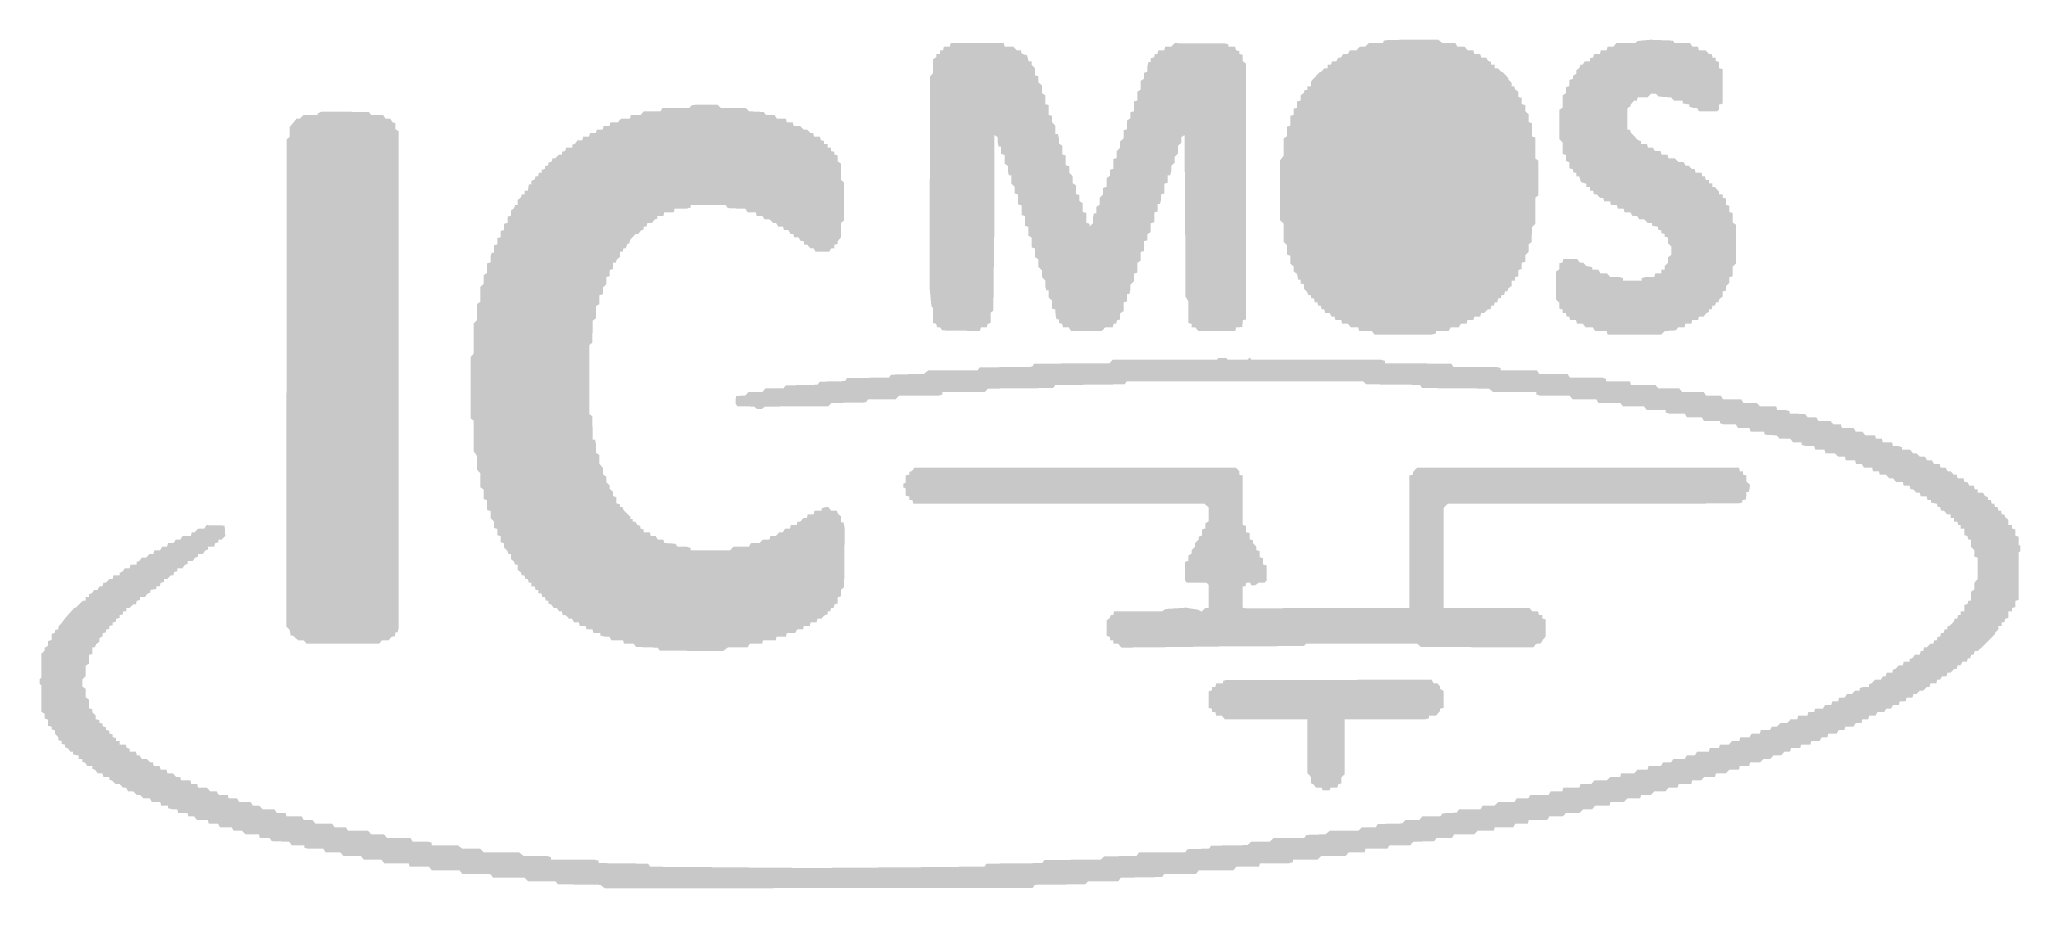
# Model space of a CAD drawing. Header units: millimetres. Extents: x -7.1 to 6.9, y -1.9 to 4.1.
import ezdxf

# ---------------------------------------------------------------- set-up
doc = ezdxf.new("R2010")
doc.units = ezdxf.units.MM
doc.header["$MEASUREMENT"] = 0
doc.layers.add('Top-Silkscreen-Layer', color=7, linetype='Continuous', true_color=0xffcc00)

msp = doc.modelspace()

# ---------------------------------------------------------------- hatches: boundary and pattern name
at = {"layer": 'Top-Silkscreen-Layer'}
for points in [[(-0.676, 4.105), (-0.679, 4.092), (-0.7, 4.092), (-0.721, 4.092), (-0.724, 4.079), (-0.727, 4.067), (-0.738, 4.067), (-0.749, 4.067), (-0.749, 4.054), (-0.749, 4.041), (-0.761, 4.041), (-0.774, 4.041), (-0.774, 4.03), (-0.774, 4.019), (-0.786, 4.011), (-0.798, 4.003), (-0.798, 3.954), (-0.798, 3.906), (-0.808, 3.893), (-0.819, 3.881), (-0.82, 3.14), (-0.822, 2.398), (-0.816, 2.328), (-0.809, 2.258), (-0.803, 2.252), (-0.798, 2.246), (-0.798, 2.193), (-0.798, 2.14), (-0.786, 2.137), (-0.775, 2.133), (-0.772, 2.121), (-0.769, 2.109), (-0.758, 2.109), (-0.748, 2.109), (-0.74, 2.098), (-0.732, 2.087), (-0.599, 2.085), (-0.466, 2.083), (-0.463, 2.096), (-0.459, 2.109), (-0.438, 2.109), (-0.418, 2.109), (-0.415, 2.121), (-0.412, 2.133), (-0.4, 2.137), (-0.389, 2.14), (-0.389, 2.176), (-0.389, 2.213), (-0.38, 2.22), (-0.371, 2.227), (-0.368, 2.5), (-0.365, 2.773), (-0.365, 3.121), (-0.365, 3.469), (-0.353, 3.461), (-0.341, 3.454), (-0.34, 3.434), (-0.34, 3.415), (-0.337, 3.401), (-0.333, 3.387), (-0.325, 3.387), (-0.316, 3.387), (-0.316, 3.361), (-0.316, 3.335), (-0.304, 3.331), (-0.292, 3.328), (-0.292, 3.297), (-0.292, 3.266), (-0.28, 3.258), (-0.268, 3.25), (-0.268, 3.231), (-0.268, 3.212), (-0.265, 3.198), (-0.261, 3.183), (-0.253, 3.183), (-0.244, 3.183), (-0.244, 3.155), (-0.244, 3.126), (-0.232, 3.113), (-0.22, 3.101), (-0.22, 3.078), (-0.22, 3.055), (-0.208, 3.052), (-0.196, 3.048), (-0.196, 3.014), (-0.196, 2.979), (-0.184, 2.975), (-0.172, 2.972), (-0.172, 2.937), (-0.172, 2.902), (-0.16, 2.899), (-0.148, 2.896), (-0.148, 2.861), (-0.148, 2.826), (-0.136, 2.823), (-0.124, 2.82), (-0.124, 2.789), (-0.124, 2.758), (-0.112, 2.75), (-0.1, 2.742), (-0.1, 2.708), (-0.1, 2.674), (-0.088, 2.67), (-0.076, 2.667), (-0.076, 2.636), (-0.076, 2.605), (-0.064, 2.597), (-0.052, 2.589), (-0.052, 2.562), (-0.052, 2.535), (-0.04, 2.524), (-0.028, 2.513), (-0.028, 2.489), (-0.028, 2.465), (-0.016, 2.452), (-0.004, 2.44), (-0.004, 2.419), (-0.004, 2.398), (0, 2.384), (0.004, 2.37), (0.012, 2.37), (0.02, 2.37), (0.02, 2.345), (0.02, 2.321), (0.032, 2.309), (0.044, 2.298), (0.044, 2.27), (0.044, 2.241), (0.056, 2.238), (0.068, 2.235), (0.068, 2.215), (0.069, 2.195), (0.072, 2.181), (0.076, 2.166), (0.084, 2.166), (0.092, 2.166), (0.092, 2.153), (0.092, 2.14), (0.104, 2.137), (0.115, 2.133), (0.118, 2.121), (0.121, 2.109), (0.142, 2.109), (0.162, 2.109), (0.169, 2.096), (0.177, 2.084), (0.287, 2.084), (0.397, 2.084), (0.408, 2.096), (0.419, 2.109), (0.446, 2.109), (0.472, 2.109), (0.476, 2.122), (0.479, 2.135), (0.488, 2.135), (0.497, 2.135), (0.5, 2.147), (0.503, 2.159), (0.514, 2.162), (0.525, 2.165), (0.525, 2.186), (0.525, 2.208), (0.537, 2.216), (0.55, 2.224), (0.55, 2.255), (0.55, 2.286), (0.562, 2.289), (0.574, 2.292), (0.574, 2.318), (0.574, 2.344), (0.582, 2.344), (0.59, 2.344), (0.594, 2.359), (0.597, 2.373), (0.598, 2.392), (0.598, 2.411), (0.61, 2.422), (0.622, 2.433), (0.622, 2.461), (0.622, 2.489), (0.634, 2.492), (0.646, 2.496), (0.646, 2.53), (0.646, 2.564), (0.658, 2.572), (0.67, 2.58), (0.67, 2.611), (0.67, 2.642), (0.682, 2.645), (0.694, 2.648), (0.694, 2.683), (0.694, 2.718), (0.706, 2.721), (0.718, 2.724), (0.718, 2.746), (0.718, 2.767), (0.73, 2.775), (0.742, 2.783), (0.742, 2.814), (0.742, 2.845), (0.754, 2.848), (0.766, 2.852), (0.766, 2.886), (0.766, 2.921), (0.778, 2.925), (0.79, 2.928), (0.79, 2.954), (0.79, 2.98), (0.798, 2.98), (0.807, 2.98), (0.81, 2.994), (0.814, 3.008), (0.814, 3.028), (0.814, 3.048), (0.826, 3.052), (0.838, 3.055), (0.838, 3.09), (0.838, 3.125), (0.85, 3.128), (0.862, 3.131), (0.862, 3.157), (0.862, 3.183), (0.871, 3.183), (0.879, 3.183), (0.882, 3.198), (0.886, 3.212), (0.886, 3.231), (0.886, 3.25), (0.898, 3.261), (0.91, 3.272), (0.91, 3.293), (0.91, 3.315), (0.922, 3.326), (0.934, 3.338), (0.934, 3.364), (0.934, 3.391), (0.946, 3.403), (0.958, 3.414), (0.958, 3.434), (0.958, 3.454), (0.97, 3.461), (0.981, 3.468), (0.984, 2.897), (0.987, 2.325), (0.997, 2.31), (1.007, 2.294), (1.007, 2.217), (1.007, 2.14), (1.019, 2.136), (1.031, 2.133), (1.031, 2.121), (1.031, 2.109), (1.043, 2.109), (1.055, 2.109), (1.067, 2.096), (1.079, 2.084), (1.209, 2.084), (1.338, 2.084), (1.342, 2.096), (1.345, 2.108), (1.366, 2.11), (1.388, 2.112), (1.39, 2.135), (1.392, 2.159), (1.404, 2.162), (1.415, 2.165), (1.415, 3.068), (1.415, 3.972), (1.403, 3.982), (1.391, 3.993), (1.391, 4.015), (1.391, 4.036), (1.379, 4.039), (1.367, 4.043), (1.367, 4.052), (1.367, 4.062), (1.356, 4.065), (1.344, 4.068), (1.341, 4.08), (1.338, 4.092), (1.314, 4.092), (1.289, 4.092), (1.289, 4.101), (1.289, 4.11), (1.276, 4.114), (1.262, 4.117), (1.086, 4.117), (0.91, 4.118), (0.898, 4.105), (0.886, 4.092), (0.865, 4.092), (0.843, 4.092), (0.84, 4.079), (0.837, 4.067), (0.816, 4.067), (0.795, 4.067), (0.792, 4.054), (0.789, 4.041), (0.78, 4.041), (0.771, 4.041), (0.768, 4.029), (0.765, 4.017), (0.753, 4.014), (0.742, 4.011), (0.742, 3.997), (0.742, 3.984), (0.734, 3.984), (0.725, 3.984), (0.722, 3.97), (0.718, 3.956), (0.718, 3.936), (0.718, 3.916), (0.706, 3.912), (0.694, 3.909), (0.694, 3.888), (0.694, 3.866), (0.682, 3.858), (0.67, 3.851), (0.67, 3.82), (0.67, 3.79), (0.658, 3.782), (0.646, 3.774), (0.646, 3.743), (0.646, 3.712), (0.634, 3.709), (0.622, 3.706), (0.622, 3.671), (0.622, 3.636), (0.61, 3.633), (0.598, 3.629), (0.598, 3.608), (0.598, 3.587), (0.586, 3.579), (0.574, 3.571), (0.574, 3.54), (0.574, 3.509), (0.562, 3.506), (0.55, 3.502), (0.55, 3.474), (0.55, 3.446), (0.537, 3.434), (0.525, 3.423), (0.525, 3.402), (0.525, 3.38), (0.513, 3.368), (0.501, 3.355), (0.501, 3.33), (0.501, 3.306), (0.489, 3.302), (0.477, 3.299), (0.477, 3.264), (0.477, 3.229), (0.465, 3.226), (0.453, 3.223), (0.453, 3.201), (0.453, 3.18), (0.441, 3.172), (0.429, 3.164), (0.429, 3.133), (0.429, 3.102), (0.417, 3.099), (0.405, 3.095), (0.405, 3.073), (0.405, 3.05), (0.393, 3.037), (0.381, 3.024), (0.381, 3), (0.381, 2.977), (0.369, 2.969), (0.357, 2.961), (0.357, 2.939), (0.357, 2.916), (0.349, 2.916), (0.34, 2.916), (0.337, 2.902), (0.333, 2.888), (0.333, 2.867), (0.333, 2.846), (0.321, 2.834), (0.309, 2.821), (0.309, 2.831), (0.309, 2.841), (0.297, 2.845), (0.285, 2.848), (0.285, 2.883), (0.285, 2.918), (0.273, 2.921), (0.261, 2.924), (0.261, 2.955), (0.261, 2.986), (0.249, 2.994), (0.237, 3.002), (0.237, 3.023), (0.237, 3.045), (0.225, 3.048), (0.213, 3.051), (0.213, 3.082), (0.213, 3.113), (0.201, 3.121), (0.189, 3.129), (0.189, 3.153), (0.189, 3.177), (0.177, 3.19), (0.165, 3.202), (0.165, 3.225), (0.165, 3.248), (0.153, 3.251), (0.141, 3.255), (0.141, 3.289), (0.141, 3.324), (0.129, 3.328), (0.117, 3.331), (0.117, 3.362), (0.117, 3.393), (0.104, 3.401), (0.092, 3.409), (0.092, 3.428), (0.092, 3.447), (0.089, 3.461), (0.085, 3.476), (0.077, 3.476), (0.068, 3.476), (0.068, 3.504), (0.068, 3.533), (0.056, 3.546), (0.044, 3.558), (0.044, 3.581), (0.044, 3.604), (0.032, 3.607), (0.02, 3.611), (0.02, 3.645), (0.02, 3.68), (0.008, 3.684), (-0.004, 3.687), (-0.004, 3.718), (-0.004, 3.749), (-0.016, 3.757), (-0.028, 3.765), (-0.028, 3.792), (-0.028, 3.819), (-0.04, 3.83), (-0.052, 3.841), (-0.052, 3.862), (-0.052, 3.884), (-0.064, 3.887), (-0.076, 3.89), (-0.076, 3.915), (-0.076, 3.94), (-0.088, 3.952), (-0.1, 3.965), (-0.1, 3.978), (-0.1, 3.99), (-0.111, 3.99), (-0.122, 3.99), (-0.127, 4.011), (-0.133, 4.032), (-0.152, 4.038), (-0.171, 4.044), (-0.174, 4.055), (-0.177, 4.067), (-0.192, 4.067), (-0.206, 4.067), (-0.217, 4.079), (-0.228, 4.092), (-0.26, 4.092), (-0.291, 4.092), (-0.294, 4.105), (-0.297, 4.118), (-0.485, 4.118), (-0.672, 4.118)], [(2.406, 4.138), (2.389, 4.136), (2.386, 4.127), (2.382, 4.118), (2.332, 4.118), (2.281, 4.118), (2.269, 4.105), (2.257, 4.092), (2.237, 4.092), (2.217, 4.092), (2.206, 4.079), (2.195, 4.067), (2.172, 4.067), (2.149, 4.067), (2.142, 4.054), (2.134, 4.041), (2.118, 4.041), (2.101, 4.041), (2.094, 4.029), (2.086, 4.016), (2.077, 4.016), (2.068, 4.016), (2.06, 4.003), (2.053, 3.99), (2.037, 3.99), (2.022, 3.99), (2.019, 3.978), (2.015, 3.965), (2.004, 3.965), (1.993, 3.965), (1.993, 3.952), (1.993, 3.94), (1.981, 3.94), (1.969, 3.94), (1.957, 3.927), (1.945, 3.914), (1.94, 3.914), (1.936, 3.914), (1.904, 3.88), (1.873, 3.846), (1.873, 3.829), (1.873, 3.813), (1.861, 3.813), (1.848, 3.813), (1.848, 3.8), (1.848, 3.787), (1.839, 3.787), (1.83, 3.787), (1.826, 3.776), (1.822, 3.765), (1.811, 3.757), (1.8, 3.748), (1.8, 3.73), (1.8, 3.712), (1.788, 3.709), (1.776, 3.706), (1.776, 3.684), (1.776, 3.661), (1.764, 3.658), (1.752, 3.655), (1.752, 3.633), (1.752, 3.611), (1.74, 3.607), (1.728, 3.604), (1.728, 3.569), (1.728, 3.534), (1.716, 3.531), (1.704, 3.528), (1.704, 3.494), (1.704, 3.46), (1.692, 3.452), (1.68, 3.444), (1.68, 3.383), (1.68, 3.322), (1.668, 3.306), (1.656, 3.29), (1.656, 3.077), (1.656, 2.865), (1.668, 2.854), (1.68, 2.844), (1.68, 2.778), (1.68, 2.713), (1.692, 2.702), (1.704, 2.691), (1.704, 2.657), (1.704, 2.623), (1.716, 2.619), (1.728, 2.616), (1.728, 2.588), (1.728, 2.56), (1.74, 2.549), (1.752, 2.539), (1.752, 2.521), (1.752, 2.504), (1.763, 2.496), (1.775, 2.487), (1.779, 2.467), (1.783, 2.446), (1.792, 2.446), (1.8, 2.446), (1.8, 2.433), (1.8, 2.419), (1.812, 2.416), (1.824, 2.413), (1.824, 2.398), (1.824, 2.383), (1.835, 2.372), (1.847, 2.36), (1.85, 2.349), (1.854, 2.338), (1.863, 2.338), (1.871, 2.338), (1.874, 2.325), (1.877, 2.313), (1.886, 2.313), (1.895, 2.313), (1.898, 2.3), (1.901, 2.287), (1.91, 2.287), (1.919, 2.287), (1.922, 2.274), (1.926, 2.262), (1.934, 2.262), (1.943, 2.262), (1.946, 2.249), (1.95, 2.236), (1.958, 2.236), (1.967, 2.236), (1.971, 2.224), (1.974, 2.211), (1.989, 2.211), (2.005, 2.211), (2.012, 2.198), (2.02, 2.185), (2.03, 2.185), (2.04, 2.185), (2.043, 2.173), (2.046, 2.16), (2.067, 2.16), (2.088, 2.16), (2.091, 2.147), (2.094, 2.135), (2.114, 2.135), (2.134, 2.135), (2.145, 2.122), (2.155, 2.109), (2.181, 2.109), (2.208, 2.109), (2.211, 2.096), (2.214, 2.084), (2.259, 2.084), (2.303, 2.084), (2.313, 2.071), (2.323, 2.058), (2.526, 2.058), (2.73, 2.058), (2.743, 2.062), (2.757, 2.066), (2.757, 2.075), (2.757, 2.084), (2.802, 2.084), (2.847, 2.084), (2.854, 2.096), (2.862, 2.109), (2.89, 2.109), (2.919, 2.109), (2.926, 2.122), (2.934, 2.135), (2.954, 2.135), (2.974, 2.135), (2.977, 2.147), (2.98, 2.16), (3.001, 2.16), (3.022, 2.16), (3.025, 2.173), (3.029, 2.185), (3.049, 2.185), (3.07, 2.185), (3.074, 2.198), (3.077, 2.211), (3.088, 2.211), (3.099, 2.211), (3.111, 2.224), (3.123, 2.236), (3.133, 2.236), (3.143, 2.236), (3.146, 2.249), (3.149, 2.262), (3.158, 2.262), (3.167, 2.262), (3.17, 2.274), (3.173, 2.287), (3.182, 2.287), (3.191, 2.287), (3.194, 2.3), (3.197, 2.313), (3.206, 2.313), (3.215, 2.313), (3.218, 2.325), (3.221, 2.338), (3.23, 2.338), (3.239, 2.338), (3.242, 2.351), (3.245, 2.363), (3.254, 2.363), (3.262, 2.363), (3.266, 2.374), (3.27, 2.386), (3.281, 2.394), (3.292, 2.402), (3.292, 2.421), (3.292, 2.44), (3.304, 2.44), (3.316, 2.44), (3.316, 2.452), (3.316, 2.464), (3.328, 2.467), (3.34, 2.47), (3.34, 2.492), (3.34, 2.514), (3.352, 2.518), (3.364, 2.521), (3.364, 2.543), (3.364, 2.565), (3.376, 2.569), (3.388, 2.572), (3.388, 2.595), (3.388, 2.618), (3.4, 2.63), (3.412, 2.643), (3.412, 2.669), (3.412, 2.696), (3.423, 2.704), (3.433, 2.712), (3.435, 2.765), (3.437, 2.818), (3.449, 2.829), (3.46, 2.841), (3.46, 2.933), (3.46, 3.026), (3.471, 3.034), (3.481, 3.042), (3.481, 3.164), (3.481, 3.286), (3.471, 3.294), (3.46, 3.302), (3.46, 3.377), (3.46, 3.451), (3.448, 3.455), (3.436, 3.458), (3.436, 3.506), (3.436, 3.553), (3.424, 3.556), (3.412, 3.56), (3.412, 3.588), (3.412, 3.616), (3.4, 3.626), (3.388, 3.637), (3.388, 3.659), (3.388, 3.68), (3.376, 3.684), (3.364, 3.687), (3.364, 3.709), (3.364, 3.731), (3.352, 3.734), (3.34, 3.738), (3.34, 3.756), (3.34, 3.774), (3.329, 3.782), (3.318, 3.79), (3.314, 3.801), (3.31, 3.813), (3.301, 3.813), (3.292, 3.813), (3.292, 3.825), (3.292, 3.838), (3.28, 3.851), (3.268, 3.863), (3.268, 3.867), (3.268, 3.872), (3.248, 3.893), (3.229, 3.914), (3.224, 3.914), (3.22, 3.914), (3.208, 3.927), (3.196, 3.94), (3.184, 3.94), (3.172, 3.94), (3.172, 3.952), (3.172, 3.965), (3.159, 3.965), (3.147, 3.965), (3.147, 3.975), (3.147, 3.985), (3.137, 3.989), (3.126, 3.993), (3.119, 4.004), (3.111, 4.016), (3.094, 4.016), (3.077, 4.016), (3.074, 4.029), (3.07, 4.041), (3.049, 4.041), (3.029, 4.041), (3.025, 4.054), (3.022, 4.067), (3.002, 4.067), (2.982, 4.067), (2.971, 4.079), (2.961, 4.092), (2.935, 4.092), (2.91, 4.092), (2.902, 4.105), (2.895, 4.118), (2.849, 4.118), (2.804, 4.118), (2.788, 4.13), (2.773, 4.143), (2.598, 4.142), (2.423, 4.141)], [(4.229, 4.138), (4.182, 4.133), (4.175, 4.126), (4.167, 4.118), (4.099, 4.118), (4.031, 4.118), (4.021, 4.105), (4.011, 4.092), (3.99, 4.092), (3.97, 4.092), (3.967, 4.079), (3.964, 4.067), (3.943, 4.067), (3.922, 4.067), (3.919, 4.054), (3.916, 4.041), (3.895, 4.041), (3.874, 4.041), (3.871, 4.029), (3.868, 4.017), (3.857, 4.014), (3.845, 4.011), (3.845, 4.001), (3.845, 3.99), (3.827, 3.99), (3.809, 3.99), (3.802, 3.978), (3.794, 3.965), (3.786, 3.965), (3.779, 3.965), (3.775, 3.954), (3.771, 3.943), (3.76, 3.934), (3.749, 3.926), (3.749, 3.914), (3.749, 3.902), (3.737, 3.894), (3.725, 3.886), (3.725, 3.875), (3.725, 3.865), (3.713, 3.862), (3.701, 3.858), (3.701, 3.836), (3.701, 3.814), (3.689, 3.811), (3.677, 3.807), (3.677, 3.786), (3.677, 3.765), (3.665, 3.757), (3.653, 3.749), (3.653, 3.706), (3.653, 3.663), (3.641, 3.655), (3.629, 3.647), (3.629, 3.543), (3.629, 3.439), (3.641, 3.428), (3.653, 3.416), (3.653, 3.376), (3.653, 3.335), (3.665, 3.331), (3.677, 3.328), (3.677, 3.306), (3.677, 3.284), (3.689, 3.28), (3.701, 3.277), (3.701, 3.255), (3.701, 3.233), (3.712, 3.23), (3.724, 3.227), (3.727, 3.214), (3.73, 3.202), (3.739, 3.202), (3.749, 3.202), (3.749, 3.19), (3.749, 3.177), (3.76, 3.177), (3.77, 3.177), (3.776, 3.156), (3.782, 3.136), (3.801, 3.13), (3.821, 3.123), (3.821, 3.112), (3.821, 3.101), (3.833, 3.101), (3.845, 3.101), (3.845, 3.088), (3.845, 3.075), (3.856, 3.075), (3.868, 3.075), (3.871, 3.063), (3.874, 3.05), (3.884, 3.05), (3.893, 3.05), (3.905, 3.037), (3.917, 3.024), (3.929, 3.024), (3.94, 3.024), (3.943, 3.012), (3.946, 2.999), (3.967, 2.999), (3.988, 2.999), (3.991, 2.986), (3.994, 2.974), (4.015, 2.974), (4.036, 2.974), (4.039, 2.961), (4.042, 2.948), (4.063, 2.948), (4.084, 2.948), (4.087, 2.935), (4.09, 2.923), (4.111, 2.923), (4.131, 2.923), (4.138, 2.91), (4.146, 2.897), (4.162, 2.897), (4.179, 2.897), (4.186, 2.885), (4.194, 2.872), (4.212, 2.872), (4.23, 2.872), (4.242, 2.859), (4.254, 2.846), (4.269, 2.846), (4.284, 2.846), (4.284, 2.837), (4.284, 2.828), (4.305, 2.824), (4.326, 2.82), (4.326, 2.81), (4.326, 2.801), (4.338, 2.797), (4.35, 2.794), (4.35, 2.785), (4.35, 2.775), (4.362, 2.772), (4.374, 2.769), (4.374, 2.759), (4.374, 2.75), (4.386, 2.747), (4.398, 2.743), (4.398, 2.723), (4.398, 2.702), (4.41, 2.691), (4.422, 2.679), (4.422, 2.65), (4.422, 2.621), (4.41, 2.613), (4.398, 2.605), (4.398, 2.586), (4.398, 2.567), (4.386, 2.554), (4.374, 2.541), (4.374, 2.529), (4.374, 2.516), (4.362, 2.516), (4.35, 2.516), (4.35, 2.503), (4.35, 2.49), (4.329, 2.49), (4.307, 2.49), (4.304, 2.478), (4.301, 2.465), (4.27, 2.465), (4.239, 2.465), (4.225, 2.461), (4.212, 2.457), (4.212, 2.448), (4.212, 2.44), (4.146, 2.44), (4.08, 2.44), (4.08, 2.448), (4.08, 2.457), (4.066, 2.461), (4.053, 2.465), (4.021, 2.465), (3.989, 2.465), (3.977, 2.478), (3.965, 2.49), (3.943, 2.49), (3.92, 2.49), (3.913, 2.503), (3.905, 2.516), (3.884, 2.516), (3.863, 2.516), (3.863, 2.525), (3.863, 2.534), (3.841, 2.539), (3.819, 2.543), (3.808, 2.555), (3.797, 2.567), (3.786, 2.567), (3.776, 2.567), (3.765, 2.579), (3.755, 2.592), (3.706, 2.592), (3.658, 2.592), (3.654, 2.58), (3.652, 2.568), (3.64, 2.565), (3.629, 2.562), (3.629, 2.54), (3.629, 2.519), (3.617, 2.511), (3.605, 2.503), (3.605, 2.405), (3.605, 2.306), (3.617, 2.295), (3.629, 2.284), (3.629, 2.263), (3.629, 2.241), (3.641, 2.238), (3.653, 2.235), (3.653, 2.223), (3.653, 2.211), (3.664, 2.211), (3.675, 2.211), (3.678, 2.198), (3.682, 2.185), (3.69, 2.185), (3.699, 2.185), (3.702, 2.173), (3.706, 2.16), (3.727, 2.16), (3.747, 2.16), (3.751, 2.147), (3.754, 2.135), (3.774, 2.135), (3.794, 2.135), (3.805, 2.122), (3.815, 2.109), (3.841, 2.109), (3.866, 2.109), (3.874, 2.096), (3.881, 2.084), (3.923, 2.084), (3.964, 2.084), (3.967, 2.071), (3.97, 2.058), (4.16, 2.058), (4.35, 2.058), (4.361, 2.07), (4.373, 2.082), (4.413, 2.085), (4.454, 2.088), (4.461, 2.098), (4.469, 2.109), (4.491, 2.109), (4.514, 2.109), (4.517, 2.122), (4.52, 2.135), (4.541, 2.135), (4.562, 2.135), (4.565, 2.147), (4.568, 2.16), (4.589, 2.16), (4.61, 2.16), (4.613, 2.173), (4.616, 2.185), (4.633, 2.185), (4.65, 2.185), (4.658, 2.197), (4.666, 2.208), (4.676, 2.213), (4.687, 2.217), (4.687, 2.227), (4.687, 2.236), (4.697, 2.236), (4.706, 2.236), (4.709, 2.249), (4.712, 2.262), (4.721, 2.262), (4.73, 2.262), (4.733, 2.274), (4.736, 2.287), (4.745, 2.287), (4.754, 2.287), (4.757, 2.298), (4.761, 2.309), (4.772, 2.318), (4.783, 2.326), (4.783, 2.344), (4.783, 2.362), (4.795, 2.365), (4.807, 2.369), (4.807, 2.384), (4.807, 2.4), (4.819, 2.411), (4.831, 2.423), (4.831, 2.443), (4.831, 2.464), (4.843, 2.467), (4.855, 2.47), (4.855, 2.504), (4.855, 2.539), (4.867, 2.549), (4.879, 2.56), (4.879, 2.697), (4.879, 2.834), (4.867, 2.842), (4.855, 2.849), (4.855, 2.883), (4.855, 2.918), (4.843, 2.921), (4.831, 2.924), (4.831, 2.946), (4.831, 2.968), (4.819, 2.972), (4.807, 2.975), (4.807, 2.997), (4.807, 3.019), (4.795, 3.023), (4.783, 3.026), (4.783, 3.038), (4.783, 3.05), (4.771, 3.05), (4.759, 3.05), (4.759, 3.059), (4.759, 3.068), (4.744, 3.084), (4.729, 3.101), (4.72, 3.101), (4.711, 3.101), (4.711, 3.113), (4.711, 3.126), (4.699, 3.126), (4.687, 3.126), (4.687, 3.139), (4.687, 3.151), (4.676, 3.151), (4.664, 3.151), (4.661, 3.164), (4.658, 3.177), (4.649, 3.177), (4.64, 3.177), (4.637, 3.19), (4.634, 3.202), (4.613, 3.202), (4.592, 3.202), (4.589, 3.215), (4.586, 3.228), (4.576, 3.228), (4.567, 3.228), (4.555, 3.24), (4.543, 3.253), (4.532, 3.253), (4.521, 3.253), (4.514, 3.266), (4.506, 3.279), (4.488, 3.279), (4.47, 3.279), (4.458, 3.291), (4.446, 3.304), (4.423, 3.304), (4.4, 3.304), (4.397, 3.317), (4.393, 3.329), (4.373, 3.329), (4.352, 3.329), (4.348, 3.342), (4.345, 3.355), (4.325, 3.355), (4.305, 3.355), (4.297, 3.368), (4.29, 3.38), (4.273, 3.38), (4.255, 3.38), (4.252, 3.393), (4.249, 3.406), (4.227, 3.406), (4.206, 3.406), (4.206, 3.415), (4.206, 3.425), (4.195, 3.429), (4.185, 3.433), (4.16, 3.459), (4.136, 3.485), (4.132, 3.496), (4.128, 3.507), (4.119, 3.507), (4.11, 3.507), (4.11, 3.582), (4.11, 3.657), (4.122, 3.665), (4.134, 3.673), (4.134, 3.679), (4.134, 3.685), (4.146, 3.698), (4.158, 3.711), (4.167, 3.711), (4.177, 3.711), (4.18, 3.724), (4.183, 3.736), (4.219, 3.736), (4.254, 3.736), (4.266, 3.749), (4.278, 3.762), (4.294, 3.762), (4.31, 3.762), (4.322, 3.751), (4.333, 3.74), (4.376, 3.737), (4.419, 3.735), (4.43, 3.723), (4.441, 3.711), (4.471, 3.711), (4.501, 3.711), (4.501, 3.701), (4.501, 3.692), (4.525, 3.688), (4.549, 3.684), (4.549, 3.676), (4.549, 3.668), (4.562, 3.664), (4.576, 3.66), (4.589, 3.66), (4.603, 3.66), (4.61, 3.647), (4.618, 3.635), (4.681, 3.635), (4.745, 3.635), (4.752, 3.642), (4.759, 3.65), (4.759, 3.667), (4.759, 3.684), (4.771, 3.687), (4.783, 3.691), (4.783, 3.813), (4.783, 3.934), (4.771, 3.938), (4.759, 3.941), (4.759, 3.963), (4.759, 3.985), (4.747, 3.989), (4.735, 3.992), (4.735, 4.004), (4.735, 4.016), (4.724, 4.016), (4.712, 4.016), (4.709, 4.029), (4.706, 4.041), (4.697, 4.041), (4.687, 4.041), (4.675, 4.054), (4.663, 4.067), (4.64, 4.067), (4.616, 4.067), (4.613, 4.079), (4.61, 4.092), (4.59, 4.092), (4.57, 4.092), (4.562, 4.105), (4.555, 4.118), (4.5, 4.118), (4.445, 4.118), (4.438, 4.127), (4.431, 4.136), (4.353, 4.139), (4.275, 4.142)], [(-2.488, 3.681), (-2.505, 3.678), (-2.512, 3.669), (-2.519, 3.66), (-2.614, 3.66), (-2.71, 3.66), (-2.717, 3.647), (-2.725, 3.635), (-2.784, 3.635), (-2.842, 3.635), (-2.854, 3.622), (-2.866, 3.609), (-2.9, 3.609), (-2.934, 3.609), (-2.937, 3.596), (-2.94, 3.584), (-2.971, 3.584), (-3.003, 3.584), (-3.014, 3.571), (-3.025, 3.558), (-3.051, 3.558), (-3.078, 3.558), (-3.081, 3.546), (-3.084, 3.533), (-3.105, 3.533), (-3.126, 3.533), (-3.129, 3.52), (-3.132, 3.507), (-3.153, 3.507), (-3.174, 3.507), (-3.177, 3.495), (-3.18, 3.482), (-3.201, 3.482), (-3.222, 3.482), (-3.225, 3.469), (-3.229, 3.457), (-3.249, 3.457), (-3.27, 3.457), (-3.273, 3.444), (-3.277, 3.431), (-3.294, 3.431), (-3.311, 3.431), (-3.318, 3.42), (-3.326, 3.408), (-3.337, 3.404), (-3.347, 3.4), (-3.347, 3.39), (-3.347, 3.38), (-3.369, 3.38), (-3.391, 3.38), (-3.394, 3.368), (-3.397, 3.356), (-3.408, 3.353), (-3.42, 3.35), (-3.42, 3.34), (-3.42, 3.329), (-3.432, 3.329), (-3.444, 3.329), (-3.456, 3.317), (-3.468, 3.304), (-3.477, 3.304), (-3.487, 3.304), (-3.49, 3.292), (-3.493, 3.28), (-3.504, 3.277), (-3.516, 3.273), (-3.516, 3.264), (-3.516, 3.255), (-3.528, 3.251), (-3.54, 3.248), (-3.54, 3.239), (-3.54, 3.229), (-3.552, 3.226), (-3.564, 3.223), (-3.564, 3.212), (-3.564, 3.202), (-3.573, 3.202), (-3.583, 3.202), (-3.586, 3.19), (-3.589, 3.177), (-3.598, 3.177), (-3.607, 3.177), (-3.61, 3.165), (-3.613, 3.153), (-3.625, 3.149), (-3.636, 3.146), (-3.636, 3.133), (-3.636, 3.12), (-3.645, 3.12), (-3.654, 3.12), (-3.658, 3.097), (-3.661, 3.075), (-3.673, 3.075), (-3.684, 3.075), (-3.684, 3.063), (-3.684, 3.05), (-3.693, 3.05), (-3.703, 3.05), (-3.707, 3.039), (-3.71, 3.028), (-3.721, 3.019), (-3.732, 3.011), (-3.732, 2.992), (-3.732, 2.974), (-3.741, 2.974), (-3.751, 2.974), (-3.755, 2.962), (-3.759, 2.951), (-3.769, 2.943), (-3.78, 2.935), (-3.78, 2.917), (-3.78, 2.899), (-3.792, 2.895), (-3.804, 2.892), (-3.804, 2.87), (-3.804, 2.848), (-3.816, 2.845), (-3.829, 2.841), (-3.829, 2.819), (-3.829, 2.797), (-3.841, 2.794), (-3.853, 2.79), (-3.853, 2.768), (-3.853, 2.746), (-3.865, 2.743), (-3.877, 2.74), (-3.877, 2.717), (-3.877, 2.695), (-3.889, 2.692), (-3.901, 2.689), (-3.901, 2.663), (-3.901, 2.637), (-3.909, 2.637), (-3.917, 2.637), (-3.921, 2.622), (-3.925, 2.608), (-3.925, 2.588), (-3.925, 2.568), (-3.937, 2.565), (-3.949, 2.562), (-3.949, 2.528), (-3.949, 2.494), (-3.961, 2.486), (-3.973, 2.478), (-3.973, 2.447), (-3.973, 2.417), (-3.985, 2.406), (-3.997, 2.395), (-3.997, 2.343), (-3.997, 2.29), (-4.009, 2.282), (-4.021, 2.274), (-4.021, 2.217), (-4.021, 2.16), (-4.033, 2.147), (-4.045, 2.135), (-4.045, 2.029), (-4.045, 1.923), (-4.056, 1.91), (-4.066, 1.898), (-4.066, 1.682), (-4.066, 1.466), (-4.056, 1.458), (-4.045, 1.45), (-4.045, 1.342), (-4.045, 1.234), (-4.033, 1.218), (-4.021, 1.201), (-4.021, 1.151), (-4.021, 1.101), (-4.009, 1.089), (-3.997, 1.078), (-3.997, 1.028), (-3.997, 0.978), (-3.985, 0.97), (-3.973, 0.962), (-3.973, 0.928), (-3.973, 0.894), (-3.961, 0.891), (-3.949, 0.887), (-3.949, 0.853), (-3.949, 0.818), (-3.937, 0.814), (-3.925, 0.811), (-3.925, 0.786), (-3.925, 0.762), (-3.913, 0.749), (-3.901, 0.736), (-3.901, 0.713), (-3.901, 0.691), (-3.889, 0.687), (-3.877, 0.684), (-3.877, 0.662), (-3.877, 0.64), (-3.865, 0.636), (-3.853, 0.633), (-3.853, 0.611), (-3.853, 0.589), (-3.841, 0.586), (-3.829, 0.582), (-3.829, 0.567), (-3.829, 0.552), (-3.817, 0.541), (-3.806, 0.53), (-3.803, 0.519), (-3.799, 0.507), (-3.79, 0.507), (-3.78, 0.507), (-3.78, 0.489), (-3.78, 0.47), (-3.769, 0.462), (-3.759, 0.453), (-3.755, 0.442), (-3.751, 0.431), (-3.741, 0.431), (-3.732, 0.431), (-3.732, 0.412), (-3.732, 0.394), (-3.721, 0.385), (-3.71, 0.377), (-3.707, 0.366), (-3.703, 0.355), (-3.694, 0.355), (-3.686, 0.355), (-3.682, 0.342), (-3.679, 0.329), (-3.67, 0.329), (-3.662, 0.329), (-3.658, 0.317), (-3.655, 0.304), (-3.646, 0.304), (-3.636, 0.304), (-3.636, 0.291), (-3.636, 0.279), (-3.625, 0.279), (-3.613, 0.279), (-3.61, 0.266), (-3.607, 0.253), (-3.598, 0.253), (-3.588, 0.253), (-3.588, 0.241), (-3.588, 0.228), (-3.577, 0.228), (-3.565, 0.228), (-3.562, 0.215), (-3.559, 0.202), (-3.55, 0.202), (-3.541, 0.202), (-3.538, 0.19), (-3.535, 0.177), (-3.525, 0.177), (-3.516, 0.177), (-3.516, 0.167), (-3.516, 0.157), (-3.505, 0.153), (-3.495, 0.149), (-3.487, 0.138), (-3.479, 0.126), (-3.467, 0.126), (-3.456, 0.126), (-3.448, 0.113), (-3.441, 0.101), (-3.431, 0.101), (-3.421, 0.101), (-3.418, 0.088), (-3.415, 0.075), (-3.405, 0.075), (-3.396, 0.075), (-3.383, 0.063), (-3.371, 0.05), (-3.361, 0.05), (-3.35, 0.05), (-3.343, 0.037), (-3.335, 0.024), (-3.318, 0.024), (-3.301, 0.024), (-3.298, 0.012), (-3.294, -0.001), (-3.273, -0.001), (-3.253, -0.001), (-3.249, -0.014), (-3.246, -0.026), (-3.225, -0.026), (-3.204, -0.026), (-3.201, -0.039), (-3.198, -0.052), (-3.174, -0.052), (-3.149, -0.052), (-3.149, -0.061), (-3.149, -0.069), (-3.135, -0.073), (-3.122, -0.077), (-3.104, -0.077), (-3.086, -0.077), (-3.078, -0.09), (-3.071, -0.103), (-3.029, -0.103), (-2.988, -0.103), (-2.985, -0.115), (-2.982, -0.128), (-2.947, -0.128), (-2.913, -0.128), (-2.905, -0.139), (-2.897, -0.15), (-2.82, -0.153), (-2.744, -0.155), (-2.736, -0.165), (-2.729, -0.176), (-2.505, -0.178), (-2.28, -0.179), (-2.264, -0.166), (-2.247, -0.154), (-2.178, -0.154), (-2.109, -0.154), (-2.101, -0.141), (-2.094, -0.128), (-2.049, -0.128), (-2.005, -0.128), (-2.002, -0.115), (-1.999, -0.103), (-1.954, -0.103), (-1.909, -0.103), (-1.906, -0.09), (-1.903, -0.077), (-1.87, -0.077), (-1.837, -0.077), (-1.834, -0.065), (-1.831, -0.052), (-1.801, -0.052), (-1.772, -0.052), (-1.764, -0.039), (-1.757, -0.026), (-1.737, -0.026), (-1.717, -0.026), (-1.713, -0.014), (-1.71, -0.001), (-1.689, -0.001), (-1.668, -0.001), (-1.665, 0.012), (-1.662, 0.024), (-1.641, 0.024), (-1.62, 0.024), (-1.617, 0.037), (-1.614, 0.05), (-1.6, 0.05), (-1.586, 0.05), (-1.575, 0.062), (-1.564, 0.073), (-1.554, 0.077), (-1.543, 0.081), (-1.543, 0.091), (-1.543, 0.101), (-1.534, 0.101), (-1.524, 0.101), (-1.521, 0.113), (-1.518, 0.126), (-1.509, 0.126), (-1.5, 0.126), (-1.497, 0.138), (-1.494, 0.15), (-1.483, 0.154), (-1.471, 0.157), (-1.471, 0.179), (-1.471, 0.201), (-1.459, 0.204), (-1.447, 0.208), (-1.447, 0.231), (-1.447, 0.255), (-1.437, 0.263), (-1.426, 0.271), (-1.424, 0.48), (-1.422, 0.689), (-1.426, 0.709), (-1.43, 0.73), (-1.438, 0.73), (-1.447, 0.73), (-1.447, 0.752), (-1.447, 0.774), (-1.458, 0.782), (-1.469, 0.79), (-1.473, 0.801), (-1.477, 0.813), (-1.497, 0.813), (-1.517, 0.813), (-1.527, 0.825), (-1.537, 0.838), (-1.548, 0.838), (-1.558, 0.838), (-1.572, 0.834), (-1.585, 0.83), (-1.585, 0.821), (-1.585, 0.813), (-1.61, 0.813), (-1.635, 0.813), (-1.638, 0.8), (-1.641, 0.787), (-1.662, 0.787), (-1.683, 0.787), (-1.686, 0.774), (-1.689, 0.762), (-1.7, 0.762), (-1.712, 0.762), (-1.724, 0.749), (-1.736, 0.736), (-1.745, 0.736), (-1.755, 0.736), (-1.758, 0.724), (-1.761, 0.711), (-1.782, 0.711), (-1.803, 0.711), (-1.806, 0.698), (-1.809, 0.685), (-1.827, 0.685), (-1.844, 0.685), (-1.851, 0.673), (-1.859, 0.66), (-1.873, 0.66), (-1.886, 0.66), (-1.896, 0.647), (-1.907, 0.635), (-1.927, 0.635), (-1.947, 0.635), (-1.95, 0.622), (-1.954, 0.609), (-1.977, 0.609), (-2, 0.609), (-2.012, 0.596), (-2.024, 0.584), (-2.054, 0.584), (-2.084, 0.584), (-2.092, 0.571), (-2.099, 0.558), (-2.154, 0.558), (-2.209, 0.558), (-2.22, 0.546), (-2.231, 0.533), (-2.371, 0.533), (-2.511, 0.533), (-2.511, 0.542), (-2.511, 0.55), (-2.525, 0.554), (-2.539, 0.558), (-2.571, 0.558), (-2.603, 0.558), (-2.611, 0.569), (-2.618, 0.58), (-2.658, 0.582), (-2.697, 0.585), (-2.7, 0.597), (-2.703, 0.609), (-2.723, 0.609), (-2.743, 0.609), (-2.751, 0.622), (-2.758, 0.635), (-2.775, 0.635), (-2.793, 0.635), (-2.796, 0.647), (-2.799, 0.66), (-2.821, 0.66), (-2.842, 0.66), (-2.842, 0.67), (-2.842, 0.68), (-2.854, 0.684), (-2.866, 0.687), (-2.866, 0.696), (-2.866, 0.705), (-2.877, 0.709), (-2.887, 0.713), (-2.895, 0.725), (-2.903, 0.736), (-2.912, 0.736), (-2.92, 0.736), (-2.92, 0.746), (-2.92, 0.755), (-2.929, 0.755), (-2.938, 0.755), (-2.938, 0.764), (-2.938, 0.772), (-2.961, 0.794), (-2.984, 0.816), (-2.988, 0.827), (-2.992, 0.838), (-3.001, 0.838), (-3.011, 0.838), (-3.011, 0.848), (-3.011, 0.858), (-3.023, 0.862), (-3.035, 0.865), (-3.035, 0.887), (-3.035, 0.909), (-3.047, 0.912), (-3.059, 0.916), (-3.059, 0.931), (-3.059, 0.946), (-3.071, 0.957), (-3.083, 0.968), (-3.083, 0.979), (-3.083, 0.99), (-3.095, 1.003), (-3.107, 1.016), (-3.107, 1.035), (-3.107, 1.054), (-3.119, 1.062), (-3.131, 1.07), (-3.131, 1.094), (-3.131, 1.118), (-3.143, 1.13), (-3.155, 1.143), (-3.155, 1.175), (-3.155, 1.206), (-3.167, 1.214), (-3.179, 1.222), (-3.179, 1.254), (-3.179, 1.286), (-3.183, 1.3), (-3.186, 1.315), (-3.194, 1.315), (-3.202, 1.315), (-3.204, 1.398), (-3.206, 1.481), (-3.217, 1.489), (-3.227, 1.497), (-3.227, 1.74), (-3.227, 1.984), (-3.217, 1.992), (-3.206, 2), (-3.204, 2.078), (-3.202, 2.156), (-3.191, 2.165), (-3.179, 2.173), (-3.179, 2.216), (-3.179, 2.259), (-3.167, 2.267), (-3.155, 2.274), (-3.155, 2.305), (-3.155, 2.336), (-3.143, 2.34), (-3.131, 2.343), (-3.131, 2.366), (-3.131, 2.389), (-3.119, 2.402), (-3.107, 2.414), (-3.107, 2.439), (-3.107, 2.464), (-3.095, 2.467), (-3.083, 2.47), (-3.083, 2.492), (-3.083, 2.514), (-3.071, 2.518), (-3.059, 2.521), (-3.059, 2.544), (-3.059, 2.567), (-3.05, 2.567), (-3.04, 2.567), (-3.036, 2.578), (-3.032, 2.589), (-3.022, 2.597), (-3.011, 2.606), (-3.011, 2.624), (-3.011, 2.643), (-3.001, 2.643), (-2.991, 2.643), (-2.988, 2.656), (-2.985, 2.668), (-2.977, 2.668), (-2.968, 2.668), (-2.963, 2.684), (-2.957, 2.7), (-2.951, 2.7), (-2.945, 2.7), (-2.941, 2.715), (-2.937, 2.729), (-2.918, 2.749), (-2.899, 2.77), (-2.889, 2.77), (-2.879, 2.77), (-2.871, 2.782), (-2.863, 2.793), (-2.853, 2.797), (-2.842, 2.802), (-2.842, 2.811), (-2.842, 2.821), (-2.833, 2.821), (-2.823, 2.821), (-2.82, 2.834), (-2.817, 2.846), (-2.8, 2.846), (-2.783, 2.846), (-2.775, 2.858), (-2.767, 2.869), (-2.757, 2.874), (-2.746, 2.878), (-2.746, 2.888), (-2.746, 2.897), (-2.724, 2.897), (-2.703, 2.897), (-2.7, 2.91), (-2.697, 2.923), (-2.664, 2.923), (-2.631, 2.923), (-2.627, 2.935), (-2.624, 2.948), (-2.581, 2.948), (-2.539, 2.948), (-2.525, 2.952), (-2.511, 2.956), (-2.511, 2.965), (-2.511, 2.974), (-2.387, 2.974), (-2.263, 2.974), (-2.256, 2.963), (-2.248, 2.952), (-2.186, 2.949), (-2.124, 2.947), (-2.116, 2.935), (-2.108, 2.923), (-2.079, 2.923), (-2.05, 2.923), (-2.047, 2.91), (-2.044, 2.897), (-2.023, 2.897), (-2.003, 2.897), (-1.996, 2.885), (-1.988, 2.872), (-1.97, 2.872), (-1.952, 2.872), (-1.94, 2.859), (-1.928, 2.846), (-1.918, 2.846), (-1.907, 2.846), (-1.899, 2.834), (-1.892, 2.821), (-1.875, 2.821), (-1.857, 2.821), (-1.854, 2.808), (-1.851, 2.796), (-1.836, 2.796), (-1.82, 2.796), (-1.812, 2.783), (-1.805, 2.77), (-1.795, 2.77), (-1.785, 2.77), (-1.782, 2.757), (-1.779, 2.745), (-1.763, 2.745), (-1.748, 2.745), (-1.74, 2.732), (-1.733, 2.719), (-1.723, 2.719), (-1.713, 2.719), (-1.71, 2.707), (-1.707, 2.694), (-1.697, 2.694), (-1.688, 2.694), (-1.676, 2.681), (-1.664, 2.668), (-1.653, 2.668), (-1.642, 2.668), (-1.635, 2.656), (-1.627, 2.643), (-1.579, 2.643), (-1.531, 2.643), (-1.524, 2.656), (-1.516, 2.668), (-1.506, 2.668), (-1.495, 2.668), (-1.495, 2.68), (-1.495, 2.692), (-1.483, 2.696), (-1.471, 2.699), (-1.471, 2.709), (-1.471, 2.719), (-1.459, 2.732), (-1.447, 2.745), (-1.447, 2.796), (-1.447, 2.848), (-1.437, 2.856), (-1.426, 2.864), (-1.426, 2.999), (-1.426, 3.133), (-1.437, 3.142), (-1.447, 3.15), (-1.447, 3.208), (-1.447, 3.266), (-1.459, 3.274), (-1.471, 3.282), (-1.471, 3.303), (-1.471, 3.324), (-1.483, 3.328), (-1.495, 3.331), (-1.495, 3.34), (-1.495, 3.35), (-1.507, 3.353), (-1.519, 3.356), (-1.519, 3.368), (-1.519, 3.38), (-1.531, 3.38), (-1.543, 3.38), (-1.543, 3.393), (-1.543, 3.406), (-1.555, 3.406), (-1.567, 3.406), (-1.567, 3.416), (-1.567, 3.426), (-1.579, 3.429), (-1.59, 3.432), (-1.593, 3.444), (-1.596, 3.457), (-1.617, 3.457), (-1.638, 3.457), (-1.641, 3.469), (-1.644, 3.482), (-1.654, 3.482), (-1.664, 3.482), (-1.676, 3.495), (-1.688, 3.507), (-1.7, 3.507), (-1.712, 3.507), (-1.724, 3.52), (-1.736, 3.533), (-1.759, 3.533), (-1.782, 3.533), (-1.786, 3.546), (-1.789, 3.558), (-1.81, 3.558), (-1.831, 3.558), (-1.834, 3.571), (-1.837, 3.584), (-1.869, 3.584), (-1.901, 3.584), (-1.909, 3.596), (-1.916, 3.609), (-1.947, 3.609), (-1.978, 3.609), (-1.986, 3.62), (-1.993, 3.631), (-2.046, 3.634), (-2.098, 3.636), (-2.109, 3.648), (-2.121, 3.66), (-2.209, 3.66), (-2.297, 3.66), (-2.308, 3.671), (-2.32, 3.682), (-2.396, 3.683), (-2.472, 3.684)], [(2.678, 3.724), (2.69, 3.711), (2.726, 3.711), (2.761, 3.711), (2.764, 3.698), (2.767, 3.685), (2.788, 3.685), (2.809, 3.685), (2.812, 3.673), (2.816, 3.66), (2.825, 3.66), (2.835, 3.66), (2.835, 3.65), (2.835, 3.64), (2.844, 3.637), (2.853, 3.633), (2.879, 3.605), (2.905, 3.578), (2.909, 3.568), (2.913, 3.558), (2.922, 3.558), (2.931, 3.558), (2.931, 3.535), (2.931, 3.513), (2.943, 3.509), (2.955, 3.506), (2.955, 3.478), (2.955, 3.45), (2.967, 3.439), (2.979, 3.428), (2.979, 3.384), (2.979, 3.339), (2.983, 3.325), (2.986, 3.31), (2.995, 3.31), (3.003, 3.31), (3.003, 3.1), (3.003, 2.89), (2.991, 2.874), (2.979, 2.857), (2.979, 2.815), (2.979, 2.772), (2.967, 2.768), (2.955, 2.765), (2.955, 2.73), (2.955, 2.695), (2.943, 2.692), (2.931, 2.689), (2.931, 2.666), (2.931, 2.643), (2.919, 2.643), (2.907, 2.643), (2.907, 2.63), (2.907, 2.618), (2.897, 2.618), (2.888, 2.618), (2.885, 2.605), (2.882, 2.593), (2.87, 2.59), (2.859, 2.587), (2.859, 2.578), (2.859, 2.568), (2.847, 2.565), (2.835, 2.562), (2.835, 2.552), (2.835, 2.543), (2.823, 2.539), (2.811, 2.536), (2.811, 2.526), (2.811, 2.516), (2.793, 2.516), (2.775, 2.516), (2.767, 2.503), (2.76, 2.49), (2.74, 2.49), (2.719, 2.49), (2.716, 2.478), (2.713, 2.465), (2.558, 2.465), (2.403, 2.465), (2.4, 2.478), (2.397, 2.49), (2.377, 2.49), (2.357, 2.49), (2.349, 2.503), (2.342, 2.516), (2.324, 2.516), (2.306, 2.516), (2.306, 2.526), (2.306, 2.536), (2.294, 2.539), (2.281, 2.543), (2.281, 2.552), (2.281, 2.561), (2.272, 2.565), (2.262, 2.569), (2.249, 2.583), (2.235, 2.597), (2.231, 2.607), (2.228, 2.618), (2.219, 2.618), (2.209, 2.618), (2.209, 2.637), (2.209, 2.656), (2.197, 2.664), (2.185, 2.672), (2.185, 2.693), (2.185, 2.714), (2.173, 2.717), (2.161, 2.721), (2.161, 2.764), (2.161, 2.808), (2.149, 2.816), (2.137, 2.824), (2.137, 3.089), (2.137, 3.353), (2.149, 3.357), (2.161, 3.36), (2.161, 3.394), (2.161, 3.428), (2.173, 3.436), (2.185, 3.444), (2.185, 3.475), (2.185, 3.506), (2.197, 3.509), (2.209, 3.513), (2.209, 3.529), (2.209, 3.545), (2.221, 3.553), (2.233, 3.561), (2.233, 3.572), (2.233, 3.582), (2.245, 3.586), (2.257, 3.589), (2.257, 3.598), (2.257, 3.608), (2.269, 3.611), (2.281, 3.614), (2.281, 3.624), (2.281, 3.635), (2.291, 3.635), (2.301, 3.635), (2.304, 3.647), (2.307, 3.66), (2.318, 3.66), (2.33, 3.66), (2.33, 3.673), (2.33, 3.685), (2.351, 3.685), (2.373, 3.685), (2.376, 3.697), (2.379, 3.709), (2.418, 3.712), (2.458, 3.715), (2.464, 3.725), (2.471, 3.736), (2.569, 3.736), (2.666, 3.736)], [(-5.132, 3.628), (-5.146, 3.622), (-5.146, 3.616), (-5.146, 3.609), (-5.197, 3.609), (-5.248, 3.609), (-5.26, 3.596), (-5.272, 3.584), (-5.284, 3.584), (-5.296, 3.584), (-5.306, 3.572), (-5.315, 3.56), (-5.33, 3.543), (-5.344, 3.526), (-5.344, 3.49), (-5.344, 3.455), (-5.354, 3.447), (-5.365, 3.439), (-5.367, 1.716), (-5.368, -0.007), (-5.357, -0.018), (-5.345, -0.03), (-5.341, -0.05), (-5.337, -0.071), (-5.329, -0.071), (-5.321, -0.071), (-5.303, -0.087), (-5.285, -0.103), (-5.266, -0.103), (-5.248, -0.103), (-5.236, -0.115), (-5.224, -0.128), (-4.968, -0.128), (-4.712, -0.128), (-4.702, -0.115), (-4.692, -0.103), (-4.669, -0.103), (-4.646, -0.103), (-4.635, -0.091), (-4.623, -0.078), (-4.612, -0.076), (-4.601, -0.074), (-4.599, -0.06), (-4.597, -0.046), (-4.59, -0.046), (-4.582, -0.046), (-4.578, -0.031), (-4.574, -0.017), (-4.574, 1.739), (-4.574, 3.495), (-4.586, 3.503), (-4.598, 3.51), (-4.598, 3.531), (-4.598, 3.552), (-4.609, 3.556), (-4.619, 3.561), (-4.627, 3.572), (-4.635, 3.584), (-4.651, 3.584), (-4.668, 3.584), (-4.675, 3.596), (-4.683, 3.609), (-4.725, 3.609), (-4.768, 3.609), (-4.776, 3.62), (-4.784, 3.631), (-4.951, 3.633), (-5.118, 3.634)], [(1.214, 1.887), (1.21, 1.88), (0.841, 1.88), (0.472, 1.88), (0.461, 1.868), (0.45, 1.855), (0.183, 1.854), (-0.083, 1.852), (-0.09, 1.841), (-0.098, 1.83), (-0.283, 1.828), (-0.468, 1.826), (-0.475, 1.815), (-0.483, 1.804), (-0.658, 1.804), (-0.832, 1.804), (-0.847, 1.792), (-0.861, 1.78), (-0.977, 1.778), (-1.093, 1.775), (-1.101, 1.765), (-1.108, 1.754), (-1.257, 1.752), (-1.406, 1.75), (-1.413, 1.739), (-1.421, 1.729), (-1.51, 1.727), (-1.598, 1.725), (-1.606, 1.714), (-1.613, 1.703), (-1.726, 1.701), (-1.839, 1.699), (-1.847, 1.688), (-1.854, 1.677), (-1.918, 1.677), (-1.982, 1.677), (-1.993, 1.664), (-2.003, 1.652), (-2.053, 1.652), (-2.102, 1.652), (-2.113, 1.639), (-2.124, 1.627), (-2.157, 1.625), (-2.19, 1.623), (-2.192, 1.595), (-2.193, 1.568), (-2.186, 1.559), (-2.179, 1.55), (-2.121, 1.55), (-2.063, 1.549), (-2.052, 1.54), (-2.04, 1.531), (-2.024, 1.531), (-2.009, 1.531), (-1.997, 1.54), (-1.985, 1.549), (-1.762, 1.55), (-1.538, 1.55), (-1.527, 1.562), (-1.516, 1.574), (-1.394, 1.576), (-1.272, 1.578), (-1.264, 1.59), (-1.256, 1.601), (-1.159, 1.601), (-1.062, 1.601), (-1.05, 1.613), (-1.038, 1.626), (-0.898, 1.626), (-0.758, 1.626), (-0.745, 1.63), (-0.731, 1.634), (-0.731, 1.643), (-0.731, 1.652), (-0.581, 1.652), (-0.431, 1.652), (-0.42, 1.664), (-0.409, 1.676), (-0.179, 1.678), (0.051, 1.68), (0.059, 1.691), (0.066, 1.701), (0.311, 1.703), (0.557, 1.706), (0.564, 1.717), (0.572, 1.728), (1.407, 1.728), (2.241, 1.728), (2.253, 1.717), (2.265, 1.706), (2.455, 1.704), (2.645, 1.702), (2.652, 1.691), (2.659, 1.68), (2.895, 1.678), (3.131, 1.676), (3.146, 1.664), (3.161, 1.652), (3.314, 1.652), (3.466, 1.652), (3.466, 1.643), (3.466, 1.634), (3.48, 1.63), (3.493, 1.626), (3.597, 1.626), (3.701, 1.626), (3.713, 1.613), (3.725, 1.601), (3.808, 1.601), (3.89, 1.601), (3.898, 1.588), (3.905, 1.575), (3.982, 1.575), (4.059, 1.575), (4.069, 1.563), (4.079, 1.55), (4.153, 1.55), (4.227, 1.55), (4.238, 1.537), (4.248, 1.524), (4.314, 1.524), (4.38, 1.524), (4.38, 1.516), (4.38, 1.507), (4.394, 1.503), (4.407, 1.499), (4.462, 1.499), (4.516, 1.499), (4.523, 1.486), (4.531, 1.474), (4.583, 1.474), (4.636, 1.474), (4.643, 1.461), (4.651, 1.448), (4.708, 1.448), (4.765, 1.448), (4.765, 1.439), (4.765, 1.431), (4.779, 1.427), (4.792, 1.423), (4.834, 1.423), (4.877, 1.423), (4.884, 1.41), (4.892, 1.397), (4.933, 1.397), (4.974, 1.397), (4.977, 1.385), (4.981, 1.372), (5.029, 1.372), (5.078, 1.372), (5.078, 1.363), (5.078, 1.354), (5.091, 1.35), (5.105, 1.347), (5.135, 1.347), (5.165, 1.346), (5.176, 1.334), (5.186, 1.321), (5.224, 1.321), (5.262, 1.321), (5.272, 1.308), (5.282, 1.296), (5.312, 1.296), (5.342, 1.296), (5.342, 1.287), (5.342, 1.278), (5.356, 1.274), (5.37, 1.27), (5.4, 1.27), (5.431, 1.27), (5.434, 1.257), (5.438, 1.245), (5.471, 1.245), (5.503, 1.245), (5.507, 1.232), (5.51, 1.219), (5.543, 1.219), (5.577, 1.219), (5.589, 1.207), (5.601, 1.194), (5.624, 1.194), (5.648, 1.194), (5.651, 1.181), (5.654, 1.168), (5.687, 1.168), (5.72, 1.168), (5.723, 1.156), (5.726, 1.143), (5.746, 1.143), (5.767, 1.143), (5.774, 1.13), (5.782, 1.118), (5.811, 1.118), (5.84, 1.118), (5.843, 1.105), (5.847, 1.092), (5.867, 1.092), (5.888, 1.092), (5.891, 1.079), (5.895, 1.067), (5.916, 1.067), (5.938, 1.067), (5.95, 1.054), (5.962, 1.041), (5.974, 1.041), (5.986, 1.041), (5.998, 1.029), (6.01, 1.016), (6.033, 1.016), (6.057, 1.016), (6.06, 1.003), (6.063, 0.99), (6.084, 0.99), (6.105, 0.99), (6.108, 0.978), (6.111, 0.965), (6.121, 0.965), (6.13, 0.965), (6.142, 0.952), (6.154, 0.94), (6.166, 0.94), (6.177, 0.94), (6.18, 0.927), (6.183, 0.914), (6.204, 0.914), (6.225, 0.914), (6.228, 0.902), (6.231, 0.889), (6.244, 0.889), (6.257, 0.889), (6.257, 0.88), (6.257, 0.87), (6.277, 0.866), (6.298, 0.862), (6.301, 0.85), (6.304, 0.838), (6.312, 0.838), (6.321, 0.838), (6.324, 0.825), (6.328, 0.813), (6.337, 0.813), (6.347, 0.813), (6.359, 0.8), (6.371, 0.787), (6.383, 0.787), (6.395, 0.787), (6.395, 0.774), (6.395, 0.762), (6.407, 0.762), (6.419, 0.762), (6.419, 0.749), (6.419, 0.736), (6.43, 0.736), (6.442, 0.736), (6.445, 0.724), (6.448, 0.711), (6.457, 0.711), (6.467, 0.711), (6.467, 0.698), (6.467, 0.685), (6.479, 0.685), (6.491, 0.685), (6.491, 0.663), (6.491, 0.64), (6.503, 0.637), (6.514, 0.633), (6.517, 0.621), (6.52, 0.609), (6.53, 0.609), (6.539, 0.609), (6.539, 0.584), (6.539, 0.558), (6.551, 0.546), (6.563, 0.533), (6.563, 0.51), (6.563, 0.487), (6.575, 0.484), (6.587, 0.481), (6.587, 0.405), (6.587, 0.329), (6.575, 0.317), (6.563, 0.304), (6.563, 0.28), (6.563, 0.256), (6.551, 0.248), (6.539, 0.24), (6.539, 0.209), (6.539, 0.177), (6.53, 0.177), (6.52, 0.177), (6.517, 0.165), (6.514, 0.153), (6.503, 0.15), (6.491, 0.146), (6.491, 0.124), (6.491, 0.101), (6.479, 0.101), (6.467, 0.101), (6.467, 0.088), (6.467, 0.075), (6.457, 0.075), (6.448, 0.075), (6.445, 0.063), (6.442, 0.05), (6.433, 0.05), (6.425, 0.05), (6.421, 0.04), (6.417, 0.029), (6.404, 0.015), (6.39, 0.001), (6.38, -0.003), (6.371, -0.007), (6.371, -0.017), (6.371, -0.026), (6.361, -0.026), (6.352, -0.026), (6.349, -0.039), (6.345, -0.052), (6.336, -0.052), (6.328, -0.052), (6.324, -0.065), (6.321, -0.077), (6.312, -0.077), (6.304, -0.077), (6.3, -0.09), (6.297, -0.103), (6.288, -0.103), (6.279, -0.103), (6.276, -0.115), (6.273, -0.128), (6.262, -0.128), (6.251, -0.128), (6.239, -0.141), (6.227, -0.154), (6.217, -0.154), (6.207, -0.154), (6.204, -0.166), (6.201, -0.179), (6.192, -0.179), (6.183, -0.179), (6.18, -0.192), (6.177, -0.204), (6.16, -0.204), (6.143, -0.204), (6.135, -0.216), (6.127, -0.227), (6.117, -0.232), (6.106, -0.236), (6.106, -0.246), (6.106, -0.255), (6.085, -0.255), (6.063, -0.255), (6.06, -0.268), (6.057, -0.281), (6.043, -0.281), (6.029, -0.281), (6.018, -0.292), (6.007, -0.304), (5.996, -0.308), (5.986, -0.312), (5.986, -0.322), (5.986, -0.332), (5.964, -0.332), (5.943, -0.332), (5.94, -0.344), (5.936, -0.357), (5.927, -0.357), (5.917, -0.357), (5.909, -0.37), (5.902, -0.382), (5.881, -0.382), (5.86, -0.382), (5.849, -0.394), (5.839, -0.406), (5.828, -0.41), (5.818, -0.414), (5.818, -0.423), (5.818, -0.433), (5.798, -0.433), (5.778, -0.433), (5.765, -0.437), (5.751, -0.441), (5.751, -0.45), (5.751, -0.459), (5.736, -0.459), (5.721, -0.459), (5.709, -0.471), (5.697, -0.484), (5.679, -0.484), (5.661, -0.484), (5.654, -0.497), (5.646, -0.509), (5.626, -0.509), (5.606, -0.509), (5.603, -0.522), (5.6, -0.535), (5.579, -0.535), (5.558, -0.535), (5.555, -0.548), (5.552, -0.56), (5.53, -0.56), (5.508, -0.56), (5.5, -0.573), (5.493, -0.586), (5.465, -0.586), (5.438, -0.586), (5.434, -0.598), (5.431, -0.611), (5.41, -0.611), (5.389, -0.611), (5.386, -0.624), (5.383, -0.637), (5.35, -0.637), (5.317, -0.637), (5.314, -0.649), (5.311, -0.662), (5.288, -0.662), (5.264, -0.662), (5.252, -0.675), (5.24, -0.687), (5.216, -0.687), (5.192, -0.687), (5.18, -0.7), (5.168, -0.713), (5.15, -0.713), (5.132, -0.713), (5.125, -0.726), (5.117, -0.738), (5.085, -0.738), (5.053, -0.738), (5.05, -0.751), (5.046, -0.764), (5.017, -0.764), (4.988, -0.764), (4.98, -0.776), (4.973, -0.789), (4.941, -0.789), (4.908, -0.789), (4.905, -0.802), (4.902, -0.815), (4.876, -0.815), (4.849, -0.815), (4.839, -0.827), (4.829, -0.84), (4.796, -0.84), (4.764, -0.84), (4.761, -0.853), (4.758, -0.865), (4.725, -0.865), (4.692, -0.865), (4.689, -0.878), (4.686, -0.891), (4.644, -0.891), (4.603, -0.891), (4.595, -0.904), (4.588, -0.916), (4.559, -0.916), (4.531, -0.916), (4.523, -0.929), (4.516, -0.942), (4.475, -0.942), (4.435, -0.942), (4.427, -0.954), (4.419, -0.967), (4.391, -0.967), (4.362, -0.967), (4.355, -0.98), (4.347, -0.993), (4.303, -0.993), (4.259, -0.993), (4.256, -1.005), (4.253, -1.018), (4.217, -1.018), (4.182, -1.018), (4.17, -1.031), (4.158, -1.043), (4.112, -1.043), (4.066, -1.043), (4.063, -1.056), (4.06, -1.069), (4.025, -1.069), (3.989, -1.069), (3.977, -1.082), (3.965, -1.094), (3.921, -1.094), (3.877, -1.094), (3.866, -1.107), (3.855, -1.12), (3.816, -1.12), (3.778, -1.12), (3.775, -1.132), (3.771, -1.145), (3.714, -1.145), (3.658, -1.145), (3.654, -1.158), (3.651, -1.17), (3.61, -1.17), (3.569, -1.17), (3.561, -1.183), (3.553, -1.196), (3.489, -1.196), (3.424, -1.196), (3.417, -1.209), (3.409, -1.221), (3.369, -1.221), (3.328, -1.221), (3.32, -1.234), (3.313, -1.247), (3.254, -1.247), (3.196, -1.247), (3.184, -1.259), (3.172, -1.272), (3.129, -1.272), (3.087, -1.272), (3.08, -1.285), (3.072, -1.298), (2.996, -1.298), (2.92, -1.298), (2.912, -1.31), (2.904, -1.322), (2.854, -1.324), (2.804, -1.326), (2.796, -1.337), (2.788, -1.348), (2.724, -1.348), (2.66, -1.348), (2.65, -1.361), (2.64, -1.374), (2.59, -1.374), (2.541, -1.374), (2.53, -1.386), (2.519, -1.398), (2.433, -1.4), (2.347, -1.402), (2.339, -1.414), (2.331, -1.425), (2.282, -1.425), (2.233, -1.425), (2.221, -1.437), (2.209, -1.45), (2.108, -1.45), (2.006, -1.45), (1.992, -1.462), (1.977, -1.474), (1.909, -1.477), (1.841, -1.479), (1.834, -1.49), (1.826, -1.501), (1.717, -1.501), (1.608, -1.501), (1.596, -1.514), (1.584, -1.526), (1.519, -1.526), (1.453, -1.526), (1.438, -1.539), (1.423, -1.551), (1.296, -1.553), (1.168, -1.555), (1.161, -1.566), (1.153, -1.576), (1.076, -1.578), (1, -1.58), (0.992, -1.592), (0.984, -1.603), (0.821, -1.603), (0.658, -1.603), (0.65, -1.615), (0.642, -1.627), (0.527, -1.629), (0.412, -1.631), (0.401, -1.642), (0.39, -1.653), (0.19, -1.655), (-0.011, -1.657), (-0.018, -1.667), (-0.025, -1.678), (-0.223, -1.68), (-0.42, -1.682), (-0.427, -1.693), (-0.434, -1.703), (-0.996, -1.708), (-1.558, -1.712), (-1.736, -1.712), (-1.913, -1.711), (-2.355, -1.707), (-2.796, -1.704), (-2.804, -1.693), (-2.811, -1.682), (-2.986, -1.68), (-3.161, -1.678), (-3.161, -1.67), (-3.161, -1.661), (-3.175, -1.658), (-3.188, -1.654), (-3.343, -1.654), (-3.498, -1.654), (-3.498, -1.645), (-3.498, -1.636), (-3.511, -1.632), (-3.525, -1.628), (-3.608, -1.628), (-3.691, -1.628), (-3.707, -1.615), (-3.722, -1.603), (-3.847, -1.603), (-3.973, -1.603), (-3.985, -1.59), (-3.997, -1.577), (-4.061, -1.577), (-4.124, -1.577), (-4.14, -1.565), (-4.155, -1.552), (-4.247, -1.552), (-4.34, -1.552), (-4.34, -1.543), (-4.34, -1.534), (-4.353, -1.53), (-4.367, -1.527), (-4.421, -1.527), (-4.475, -1.526), (-4.483, -1.514), (-4.49, -1.501), (-4.573, -1.501), (-4.657, -1.501), (-4.667, -1.488), (-4.678, -1.476), (-4.722, -1.476), (-4.767, -1.476), (-4.779, -1.463), (-4.791, -1.45), (-4.861, -1.45), (-4.932, -1.45), (-4.94, -1.437), (-4.947, -1.425), (-4.988, -1.425), (-5.028, -1.425), (-5.036, -1.412), (-5.043, -1.399), (-5.103, -1.399), (-5.162, -1.399), (-5.173, -1.387), (-5.183, -1.374), (-5.214, -1.374), (-5.245, -1.374), (-5.252, -1.361), (-5.26, -1.348), (-5.313, -1.348), (-5.367, -1.348), (-5.37, -1.336), (-5.373, -1.323), (-5.405, -1.323), (-5.437, -1.323), (-5.445, -1.31), (-5.452, -1.298), (-5.494, -1.298), (-5.536, -1.298), (-5.548, -1.285), (-5.56, -1.272), (-5.583, -1.272), (-5.606, -1.272), (-5.613, -1.259), (-5.621, -1.247), (-5.661, -1.247), (-5.702, -1.247), (-5.709, -1.234), (-5.717, -1.221), (-5.746, -1.221), (-5.776, -1.221), (-5.779, -1.209), (-5.782, -1.196), (-5.814, -1.196), (-5.846, -1.196), (-5.854, -1.183), (-5.861, -1.17), (-5.884, -1.17), (-5.907, -1.17), (-5.918, -1.158), (-5.929, -1.145), (-5.961, -1.145), (-5.992, -1.145), (-5.995, -1.132), (-5.998, -1.12), (-6.019, -1.12), (-6.04, -1.12), (-6.043, -1.107), (-6.046, -1.094), (-6.079, -1.094), (-6.112, -1.094), (-6.115, -1.082), (-6.119, -1.069), (-6.133, -1.069), (-6.148, -1.069), (-6.159, -1.056), (-6.17, -1.043), (-6.189, -1.043), (-6.209, -1.043), (-6.212, -1.031), (-6.215, -1.018), (-6.236, -1.018), (-6.257, -1.018), (-6.26, -1.005), (-6.263, -0.993), (-6.284, -0.993), (-6.305, -0.993), (-6.308, -0.98), (-6.311, -0.967), (-6.321, -0.967), (-6.33, -0.967), (-6.342, -0.954), (-6.354, -0.942), (-6.372, -0.942), (-6.39, -0.942), (-6.398, -0.929), (-6.405, -0.916), (-6.415, -0.916), (-6.425, -0.916), (-6.428, -0.904), (-6.431, -0.891), (-6.453, -0.891), (-6.475, -0.891), (-6.475, -0.881), (-6.475, -0.871), (-6.486, -0.867), (-6.497, -0.864), (-6.5, -0.852), (-6.503, -0.84), (-6.525, -0.84), (-6.547, -0.84), (-6.547, -0.827), (-6.547, -0.815), (-6.559, -0.815), (-6.571, -0.815), (-6.571, -0.804), (-6.571, -0.794), (-6.583, -0.791), (-6.595, -0.788), (-6.595, -0.778), (-6.595, -0.769), (-6.607, -0.766), (-6.619, -0.762), (-6.619, -0.753), (-6.619, -0.743), (-6.631, -0.74), (-6.643, -0.737), (-6.643, -0.727), (-6.643, -0.718), (-6.655, -0.715), (-6.667, -0.711), (-6.667, -0.702), (-6.667, -0.693), (-6.679, -0.689), (-6.691, -0.686), (-6.691, -0.677), (-6.691, -0.667), (-6.703, -0.664), (-6.715, -0.661), (-6.715, -0.649), (-6.715, -0.637), (-6.727, -0.624), (-6.739, -0.611), (-6.739, -0.601), (-6.739, -0.591), (-6.751, -0.588), (-6.763, -0.584), (-6.763, -0.553), (-6.763, -0.522), (-6.775, -0.514), (-6.787, -0.506), (-6.787, -0.476), (-6.787, -0.446), (-6.799, -0.438), (-6.811, -0.43), (-6.811, -0.406), (-6.811, -0.382), (-6.799, -0.37), (-6.787, -0.357), (-6.787, -0.32), (-6.787, -0.284), (-6.775, -0.276), (-6.763, -0.268), (-6.763, -0.237), (-6.763, -0.206), (-6.751, -0.203), (-6.739, -0.199), (-6.739, -0.176), (-6.739, -0.154), (-6.73, -0.154), (-6.721, -0.154), (-6.717, -0.142), (-6.713, -0.131), (-6.702, -0.123), (-6.691, -0.115), (-6.691, -0.102), (-6.691, -0.09), (-6.679, -0.082), (-6.667, -0.074), (-6.667, -0.064), (-6.667, -0.053), (-6.655, -0.05), (-6.643, -0.047), (-6.643, -0.037), (-6.643, -0.028), (-6.631, -0.025), (-6.619, -0.021), (-6.619, -0.012), (-6.619, -0.002), (-6.607, 0.001), (-6.595, 0.004), (-6.595, 0.014), (-6.595, 0.023), (-6.583, 0.026), (-6.571, 0.03), (-6.571, 0.039), (-6.571, 0.048), (-6.559, 0.052), (-6.547, 0.055), (-6.547, 0.064), (-6.547, 0.074), (-6.535, 0.077), (-6.523, 0.08), (-6.523, 0.091), (-6.523, 0.101), (-6.511, 0.101), (-6.499, 0.101), (-6.499, 0.113), (-6.499, 0.126), (-6.487, 0.126), (-6.475, 0.126), (-6.463, 0.139), (-6.451, 0.152), (-6.441, 0.152), (-6.431, 0.152), (-6.428, 0.164), (-6.425, 0.176), (-6.414, 0.179), (-6.402, 0.182), (-6.402, 0.192), (-6.402, 0.202), (-6.385, 0.202), (-6.367, 0.202), (-6.359, 0.214), (-6.351, 0.225), (-6.341, 0.23), (-6.33, 0.234), (-6.33, 0.243), (-6.33, 0.252), (-6.309, 0.256), (-6.288, 0.26), (-6.288, 0.269), (-6.288, 0.279), (-6.276, 0.279), (-6.263, 0.279), (-6.26, 0.291), (-6.257, 0.303), (-6.245, 0.306), (-6.234, 0.309), (-6.234, 0.319), (-6.234, 0.329), (-6.222, 0.329), (-6.21, 0.329), (-6.198, 0.342), (-6.186, 0.355), (-6.176, 0.355), (-6.167, 0.355), (-6.164, 0.367), (-6.161, 0.379), (-6.149, 0.382), (-6.138, 0.386), (-6.138, 0.396), (-6.138, 0.406), (-6.12, 0.406), (-6.102, 0.406), (-6.095, 0.417), (-6.087, 0.429), (-6.076, 0.433), (-6.066, 0.437), (-6.066, 0.447), (-6.066, 0.457), (-6.048, 0.457), (-6.03, 0.457), (-6.022, 0.468), (-6.015, 0.48), (-6.004, 0.484), (-5.993, 0.488), (-5.993, 0.498), (-5.993, 0.507), (-5.976, 0.507), (-5.958, 0.507), (-5.95, 0.519), (-5.942, 0.531), (-5.932, 0.535), (-5.921, 0.539), (-5.921, 0.549), (-5.921, 0.558), (-5.9, 0.558), (-5.878, 0.558), (-5.875, 0.57), (-5.872, 0.583), (-5.861, 0.586), (-5.849, 0.589), (-5.849, 0.599), (-5.849, 0.609), (-5.837, 0.609), (-5.825, 0.609), (-5.813, 0.622), (-5.8, 0.635), (-5.802, 0.671), (-5.804, 0.708), (-5.868, 0.709), (-5.933, 0.711), (-5.941, 0.698), (-5.948, 0.685), (-5.971, 0.685), (-5.993, 0.685), (-6.005, 0.673), (-6.018, 0.66), (-6.027, 0.66), (-6.037, 0.66), (-6.04, 0.647), (-6.043, 0.635), (-6.072, 0.635), (-6.102, 0.635), (-6.109, 0.622), (-6.117, 0.609), (-6.133, 0.609), (-6.15, 0.609), (-6.157, 0.596), (-6.165, 0.584), (-6.185, 0.584), (-6.205, 0.584), (-6.208, 0.571), (-6.211, 0.558), (-6.229, 0.558), (-6.246, 0.558), (-6.253, 0.546), (-6.261, 0.533), (-6.281, 0.533), (-6.301, 0.533), (-6.304, 0.52), (-6.308, 0.507), (-6.322, 0.507), (-6.336, 0.507), (-6.347, 0.495), (-6.357, 0.482), (-6.373, 0.482), (-6.39, 0.482), (-6.398, 0.47), (-6.405, 0.459), (-6.416, 0.455), (-6.426, 0.451), (-6.426, 0.441), (-6.426, 0.431), (-6.448, 0.431), (-6.47, 0.431), (-6.473, 0.418), (-6.476, 0.406), (-6.493, 0.406), (-6.51, 0.406), (-6.518, 0.394), (-6.526, 0.383), (-6.536, 0.379), (-6.547, 0.374), (-6.547, 0.365), (-6.547, 0.355), (-6.568, 0.355), (-6.59, 0.355), (-6.593, 0.342), (-6.596, 0.329), (-6.608, 0.329), (-6.619, 0.329), (-6.631, 0.317), (-6.643, 0.304), (-6.653, 0.304), (-6.662, 0.304), (-6.665, 0.291), (-6.668, 0.279), (-6.678, 0.279), (-6.688, 0.279), (-6.696, 0.266), (-6.703, 0.253), (-6.715, 0.253), (-6.726, 0.253), (-6.734, 0.242), (-6.742, 0.23), (-6.753, 0.226), (-6.763, 0.222), (-6.763, 0.212), (-6.763, 0.202), (-6.775, 0.202), (-6.787, 0.202), (-6.787, 0.19), (-6.787, 0.177), (-6.796, 0.177), (-6.805, 0.177), (-6.821, 0.162), (-6.837, 0.147), (-6.848, 0.136), (-6.859, 0.126), (-6.863, 0.126), (-6.867, 0.126), (-6.898, 0.091), (-6.929, 0.056), (-6.941, 0.04), (-6.953, 0.023), (-6.966, 0.008), (-6.98, -0.008), (-6.98, -0.016), (-6.98, -0.025), (-6.992, -0.028), (-7.004, -0.032), (-7.004, -0.041), (-7.004, -0.05), (-7.016, -0.054), (-7.028, -0.057), (-7.028, -0.079), (-7.028, -0.101), (-7.04, -0.105), (-7.052, -0.108), (-7.052, -0.124), (-7.052, -0.141), (-7.064, -0.149), (-7.076, -0.157), (-7.076, -0.166), (-7.076, -0.176), (-7.088, -0.187), (-7.1, -0.198), (-7.1, -0.283), (-7.1, -0.369), (-7.106, -0.373), (-7.112, -0.377), (-7.112, -0.395), (-7.112, -0.413), (-7.106, -0.417), (-7.1, -0.421), (-7.1, -0.515), (-7.1, -0.608), (-7.088, -0.616), (-7.076, -0.624), (-7.076, -0.64), (-7.076, -0.657), (-7.064, -0.66), (-7.052, -0.664), (-7.052, -0.686), (-7.052, -0.708), (-7.04, -0.711), (-7.028, -0.714), (-7.028, -0.724), (-7.028, -0.733), (-7.016, -0.736), (-7.004, -0.74), (-7.004, -0.752), (-7.004, -0.764), (-6.992, -0.776), (-6.98, -0.789), (-6.98, -0.799), (-6.98, -0.809), (-6.968, -0.813), (-6.956, -0.816), (-6.956, -0.825), (-6.956, -0.835), (-6.944, -0.838), (-6.932, -0.841), (-6.932, -0.85), (-6.932, -0.859), (-6.921, -0.864), (-6.911, -0.868), (-6.903, -0.879), (-6.895, -0.891), (-6.886, -0.891), (-6.877, -0.891), (-6.877, -0.9), (-6.877, -0.909), (-6.856, -0.914), (-6.835, -0.918), (-6.835, -0.93), (-6.835, -0.942), (-6.823, -0.942), (-6.811, -0.942), (-6.811, -0.951), (-6.811, -0.961), (-6.801, -0.965), (-6.79, -0.969), (-6.782, -0.981), (-6.775, -0.993), (-6.757, -0.993), (-6.739, -0.993), (-6.739, -1.002), (-6.739, -1.012), (-6.729, -1.016), (-6.718, -1.02), (-6.71, -1.032), (-6.702, -1.043), (-6.685, -1.043), (-6.668, -1.043), (-6.665, -1.056), (-6.662, -1.069), (-6.64, -1.069), (-6.619, -1.069), (-6.619, -1.079), (-6.619, -1.088), (-6.608, -1.092), (-6.598, -1.096), (-6.587, -1.108), (-6.576, -1.12), (-6.562, -1.12), (-6.547, -1.12), (-6.535, -1.132), (-6.523, -1.145), (-6.512, -1.145), (-6.502, -1.145), (-6.494, -1.158), (-6.486, -1.17), (-6.468, -1.17), (-6.451, -1.17), (-6.438, -1.183), (-6.426, -1.196), (-6.414, -1.196), (-6.402, -1.196), (-6.39, -1.209), (-6.378, -1.221), (-6.356, -1.221), (-6.333, -1.221), (-6.326, -1.234), (-6.318, -1.247), (-6.289, -1.247), (-6.259, -1.247), (-6.256, -1.259), (-6.253, -1.272), (-6.229, -1.272), (-6.204, -1.272), (-6.204, -1.281), (-6.204, -1.29), (-6.19, -1.294), (-6.177, -1.297), (-6.158, -1.298), (-6.139, -1.298), (-6.136, -1.31), (-6.133, -1.323), (-6.1, -1.323), (-6.067, -1.323), (-6.064, -1.336), (-6.061, -1.348), (-6.04, -1.348), (-6.02, -1.348), (-6.01, -1.361), (-6, -1.374), (-5.961, -1.374), (-5.923, -1.374), (-5.92, -1.387), (-5.916, -1.399), (-5.884, -1.399), (-5.852, -1.399), (-5.845, -1.412), (-5.837, -1.425), (-5.796, -1.425), (-5.756, -1.425), (-5.748, -1.437), (-5.741, -1.45), (-5.711, -1.45), (-5.681, -1.45), (-5.669, -1.463), (-5.657, -1.476), (-5.609, -1.476), (-5.562, -1.476), (-5.559, -1.488), (-5.556, -1.501), (-5.521, -1.501), (-5.487, -1.501), (-5.479, -1.512), (-5.471, -1.523), (-5.409, -1.525), (-5.347, -1.528), (-5.339, -1.54), (-5.331, -1.552), (-5.286, -1.552), (-5.242, -1.552), (-5.242, -1.561), (-5.242, -1.569), (-5.228, -1.573), (-5.215, -1.577), (-5.16, -1.577), (-5.106, -1.577), (-5.099, -1.59), (-5.091, -1.603), (-5.039, -1.603), (-4.986, -1.603), (-4.976, -1.615), (-4.965, -1.628), (-4.903, -1.628), (-4.841, -1.628), (-4.831, -1.641), (-4.821, -1.654), (-4.759, -1.654), (-4.697, -1.654), (-4.687, -1.666), (-4.677, -1.679), (-4.59, -1.679), (-4.503, -1.679), (-4.5, -1.692), (-4.497, -1.704), (-4.429, -1.704), (-4.36, -1.704), (-4.35, -1.717), (-4.34, -1.73), (-4.242, -1.73), (-4.144, -1.73), (-4.134, -1.743), (-4.123, -1.755), (-4.025, -1.755), (-3.927, -1.755), (-3.917, -1.768), (-3.907, -1.781), (-3.795, -1.781), (-3.684, -1.781), (-3.672, -1.793), (-3.66, -1.806), (-3.563, -1.806), (-3.466, -1.806), (-3.458, -1.817), (-3.451, -1.828), (-3.299, -1.83), (-3.147, -1.832), (-3.132, -1.845), (-3.116, -1.857), (-1.604, -1.855), (-0.093, -1.854), (-0.086, -1.843), (-0.078, -1.832), (0.1, -1.83), (0.278, -1.828), (0.289, -1.817), (0.301, -1.806), (0.407, -1.806), (0.513, -1.806), (0.521, -1.794), (0.529, -1.782), (0.675, -1.779), (0.821, -1.777), (0.829, -1.766), (0.836, -1.755), (0.949, -1.755), (1.061, -1.755), (1.071, -1.743), (1.081, -1.73), (1.203, -1.73), (1.325, -1.73), (1.336, -1.717), (1.346, -1.704), (1.426, -1.704), (1.507, -1.704), (1.51, -1.692), (1.513, -1.679), (1.616, -1.679), (1.719, -1.679), (1.733, -1.675), (1.746, -1.671), (1.746, -1.662), (1.746, -1.654), (1.833, -1.654), (1.921, -1.654), (1.933, -1.641), (1.945, -1.628), (2.032, -1.628), (2.119, -1.628), (2.13, -1.615), (2.14, -1.603), (2.196, -1.603), (2.253, -1.603), (2.256, -1.59), (2.259, -1.577), (2.336, -1.577), (2.414, -1.577), (2.421, -1.565), (2.429, -1.552), (2.502, -1.552), (2.576, -1.552), (2.586, -1.54), (2.597, -1.528), (2.671, -1.525), (2.746, -1.523), (2.753, -1.512), (2.761, -1.501), (2.816, -1.501), (2.871, -1.501), (2.878, -1.488), (2.886, -1.476), (2.956, -1.476), (3.027, -1.476), (3.039, -1.463), (3.051, -1.45), (3.109, -1.45), (3.167, -1.45), (3.17, -1.437), (3.173, -1.425), (3.238, -1.425), (3.304, -1.425), (3.311, -1.412), (3.319, -1.399), (3.363, -1.399), (3.407, -1.399), (3.41, -1.387), (3.413, -1.374), (3.479, -1.374), (3.544, -1.374), (3.552, -1.361), (3.559, -1.348), (3.606, -1.348), (3.653, -1.348), (3.665, -1.336), (3.677, -1.323), (3.725, -1.323), (3.773, -1.323), (3.785, -1.31), (3.797, -1.298), (3.829, -1.298), (3.861, -1.298), (3.872, -1.285), (3.883, -1.272), (3.934, -1.272), (3.984, -1.272), (3.988, -1.259), (3.991, -1.247), (4.038, -1.247), (4.086, -1.247), (4.098, -1.234), (4.11, -1.221), (4.155, -1.221), (4.201, -1.221), (4.204, -1.209), (4.207, -1.196), (4.243, -1.196), (4.278, -1.196), (4.29, -1.183), (4.302, -1.17), (4.341, -1.17), (4.38, -1.17), (4.391, -1.158), (4.401, -1.145), (4.433, -1.145), (4.466, -1.145), (4.469, -1.132), (4.472, -1.12), (4.517, -1.12), (4.562, -1.12), (4.565, -1.107), (4.568, -1.094), (4.6, -1.094), (4.631, -1.094), (4.642, -1.082), (4.653, -1.069), (4.691, -1.069), (4.73, -1.069), (4.733, -1.056), (4.736, -1.043), (4.772, -1.043), (4.807, -1.043), (4.819, -1.031), (4.831, -1.018), (4.865, -1.018), (4.899, -1.018), (4.902, -1.005), (4.905, -0.993), (4.938, -0.993), (4.971, -0.993), (4.974, -0.98), (4.977, -0.967), (5.012, -0.967), (5.048, -0.967), (5.06, -0.954), (5.072, -0.942), (5.096, -0.942), (5.12, -0.942), (5.132, -0.929), (5.144, -0.916), (5.171, -0.916), (5.198, -0.916), (5.209, -0.904), (5.219, -0.891), (5.239, -0.891), (5.259, -0.891), (5.263, -0.878), (5.266, -0.865), (5.299, -0.865), (5.332, -0.865), (5.335, -0.853), (5.338, -0.84), (5.371, -0.84), (5.404, -0.84), (5.407, -0.827), (5.41, -0.815), (5.439, -0.815), (5.469, -0.815), (5.476, -0.802), (5.484, -0.789), (5.504, -0.789), (5.524, -0.789), (5.527, -0.776), (5.53, -0.764), (5.56, -0.764), (5.589, -0.764), (5.596, -0.751), (5.604, -0.738), (5.624, -0.738), (5.644, -0.738), (5.647, -0.726), (5.651, -0.713), (5.68, -0.713), (5.709, -0.713), (5.717, -0.7), (5.724, -0.687), (5.744, -0.687), (5.765, -0.687), (5.768, -0.675), (5.771, -0.662), (5.792, -0.662), (5.813, -0.662), (5.816, -0.649), (5.819, -0.637), (5.841, -0.637), (5.863, -0.637), (5.87, -0.624), (5.878, -0.611), (5.902, -0.611), (5.926, -0.611), (5.933, -0.598), (5.941, -0.586), (5.957, -0.586), (5.974, -0.586), (5.981, -0.573), (5.989, -0.56), (6.009, -0.56), (6.029, -0.56), (6.032, -0.548), (6.035, -0.535), (6.056, -0.535), (6.077, -0.535), (6.08, -0.522), (6.084, -0.509), (6.104, -0.509), (6.125, -0.509), (6.129, -0.497), (6.132, -0.484), (6.143, -0.484), (6.154, -0.484), (6.166, -0.471), (6.178, -0.459), (6.19, -0.459), (6.202, -0.459), (6.214, -0.446), (6.227, -0.433), (6.236, -0.433), (6.246, -0.433), (6.249, -0.421), (6.252, -0.408), (6.273, -0.408), (6.294, -0.408), (6.297, -0.395), (6.3, -0.382), (6.31, -0.382), (6.32, -0.382), (6.327, -0.37), (6.335, -0.357), (6.35, -0.357), (6.366, -0.357), (6.369, -0.344), (6.372, -0.332), (6.384, -0.332), (6.395, -0.332), (6.407, -0.319), (6.419, -0.306), (6.429, -0.306), (6.438, -0.306), (6.441, -0.293), (6.444, -0.281), (6.454, -0.281), (6.464, -0.281), (6.472, -0.268), (6.479, -0.255), (6.495, -0.255), (6.51, -0.255), (6.513, -0.243), (6.517, -0.23), (6.525, -0.23), (6.534, -0.23), (6.537, -0.217), (6.541, -0.204), (6.55, -0.204), (6.558, -0.204), (6.562, -0.192), (6.565, -0.179), (6.575, -0.179), (6.586, -0.179), (6.602, -0.165), (6.618, -0.15), (6.663, -0.106), (6.708, -0.061), (6.708, -0.056), (6.708, -0.052), (6.72, -0.039), (6.732, -0.026), (6.732, -0.014), (6.732, -0.001), (6.744, -0.001), (6.756, -0.001), (6.756, 0.012), (6.756, 0.024), (6.765, 0.024), (6.775, 0.024), (6.778, 0.037), (6.781, 0.049), (6.792, 0.052), (6.804, 0.055), (6.804, 0.078), (6.804, 0.101), (6.816, 0.101), (6.828, 0.101), (6.828, 0.113), (6.828, 0.125), (6.84, 0.128), (6.852, 0.131), (6.852, 0.153), (6.852, 0.175), (6.864, 0.179), (6.876, 0.182), (6.876, 0.351), (6.876, 0.519), (6.882, 0.523), (6.888, 0.527), (6.888, 0.546), (6.888, 0.564), (6.882, 0.568), (6.876, 0.572), (6.876, 0.601), (6.876, 0.629), (6.864, 0.633), (6.852, 0.636), (6.852, 0.658), (6.852, 0.68), (6.84, 0.684), (6.828, 0.687), (6.828, 0.699), (6.828, 0.711), (6.816, 0.711), (6.804, 0.711), (6.804, 0.73), (6.804, 0.748), (6.793, 0.757), (6.782, 0.765), (6.778, 0.776), (6.774, 0.787), (6.766, 0.787), (6.757, 0.787), (6.754, 0.8), (6.751, 0.813), (6.742, 0.813), (6.733, 0.813), (6.73, 0.825), (6.727, 0.838), (6.718, 0.838), (6.709, 0.838), (6.706, 0.851), (6.703, 0.863), (6.694, 0.863), (6.685, 0.863), (6.682, 0.876), (6.679, 0.889), (6.669, 0.889), (6.659, 0.889), (6.659, 0.899), (6.659, 0.908), (6.649, 0.912), (6.638, 0.917), (6.631, 0.928), (6.623, 0.94), (6.605, 0.94), (6.587, 0.94), (6.587, 0.952), (6.587, 0.965), (6.576, 0.965), (6.565, 0.965), (6.562, 0.978), (6.558, 0.99), (6.543, 0.99), (6.527, 0.99), (6.52, 1.003), (6.512, 1.016), (6.502, 1.016), (6.493, 1.016), (6.489, 1.029), (6.486, 1.041), (6.465, 1.041), (6.444, 1.041), (6.441, 1.054), (6.438, 1.067), (6.429, 1.067), (6.419, 1.067), (6.407, 1.079), (6.395, 1.092), (6.384, 1.092), (6.374, 1.092), (6.366, 1.105), (6.359, 1.118), (6.341, 1.118), (6.324, 1.118), (6.321, 1.13), (6.318, 1.143), (6.298, 1.143), (6.278, 1.143), (6.27, 1.156), (6.262, 1.168), (6.246, 1.168), (6.229, 1.168), (6.222, 1.181), (6.214, 1.194), (6.196, 1.194), (6.178, 1.194), (6.166, 1.207), (6.154, 1.219), (6.142, 1.219), (6.13, 1.219), (6.118, 1.232), (6.106, 1.245), (6.079, 1.245), (6.052, 1.245), (6.052, 1.254), (6.052, 1.262), (6.039, 1.266), (6.025, 1.27), (6.006, 1.27), (5.987, 1.27), (5.984, 1.283), (5.981, 1.296), (5.948, 1.296), (5.915, 1.296), (5.912, 1.308), (5.909, 1.321), (5.888, 1.321), (5.867, 1.321), (5.864, 1.334), (5.861, 1.346), (5.827, 1.346), (5.794, 1.346), (5.781, 1.359), (5.769, 1.372), (5.747, 1.372), (5.724, 1.372), (5.717, 1.385), (5.709, 1.397), (5.668, 1.397), (5.627, 1.397), (5.623, 1.41), (5.62, 1.423), (5.594, 1.423), (5.567, 1.423), (5.556, 1.435), (5.545, 1.448), (5.502, 1.448), (5.46, 1.448), (5.452, 1.461), (5.445, 1.474), (5.414, 1.474), (5.383, 1.474), (5.375, 1.485), (5.368, 1.496), (5.313, 1.498), (5.258, 1.5), (5.258, 1.508), (5.258, 1.517), (5.245, 1.52), (5.231, 1.524), (5.2, 1.524), (5.169, 1.524), (5.166, 1.537), (5.163, 1.55), (5.105, 1.55), (5.048, 1.55), (5.036, 1.563), (5.024, 1.575), (4.977, 1.575), (4.93, 1.575), (4.923, 1.588), (4.915, 1.601), (4.851, 1.601), (4.786, 1.601), (4.779, 1.613), (4.771, 1.626), (4.718, 1.626), (4.666, 1.626), (4.658, 1.639), (4.651, 1.652), (4.574, 1.652), (4.497, 1.652), (4.487, 1.664), (4.477, 1.677), (4.403, 1.677), (4.329, 1.677), (4.319, 1.69), (4.308, 1.702), (4.222, 1.702), (4.135, 1.702), (4.132, 1.715), (4.129, 1.728), (4.044, 1.728), (3.959, 1.728), (3.959, 1.737), (3.959, 1.745), (3.946, 1.749), (3.932, 1.753), (3.818, 1.753), (3.704, 1.753), (3.696, 1.766), (3.689, 1.779), (3.588, 1.779), (3.487, 1.779), (3.48, 1.791), (3.472, 1.804), (3.343, 1.804), (3.214, 1.804), (3.214, 1.813), (3.214, 1.822), (3.2, 1.825), (3.187, 1.829), (3.034, 1.829), (2.881, 1.829), (2.873, 1.841), (2.866, 1.852), (2.631, 1.854), (2.396, 1.855), (2.396, 1.864), (2.396, 1.872), (2.382, 1.876), (2.369, 1.88), (1.911, 1.88), (1.454, 1.88), (1.447, 1.888), (1.44, 1.896), (1.432, 1.888), (1.425, 1.88), (1.355, 1.88), (1.284, 1.88), (1.28, 1.887), (1.276, 1.893), (1.247, 1.893), (1.218, 1.893)], [(-0.937, 1.106), (-0.945, 1.095), (-0.955, 1.09), (-0.966, 1.086), (-0.966, 1.077), (-0.966, 1.068), (-0.978, 1.065), (-0.99, 1.062), (-0.99, 1.036), (-0.99, 1.011), (-0.999, 1.007), (-1.008, 1.004), (-1.008, 0.99), (-1.008, 0.977), (-0.999, 0.974), (-0.99, 0.97), (-0.99, 0.945), (-0.99, 0.919), (-0.978, 0.916), (-0.966, 0.913), (-0.966, 0.901), (-0.966, 0.889), (-0.955, 0.889), (-0.943, 0.889), (-0.94, 0.876), (-0.937, 0.863), (0.093, 0.863), (1.122, 0.863), (1.136, 0.849), (1.151, 0.835), (1.151, 0.787), (1.151, 0.739), (1.139, 0.731), (1.127, 0.723), (1.127, 0.705), (1.127, 0.687), (1.115, 0.684), (1.103, 0.68), (1.103, 0.658), (1.103, 0.636), (1.091, 0.633), (1.079, 0.629), (1.079, 0.619), (1.079, 0.609), (1.067, 0.596), (1.055, 0.584), (1.055, 0.571), (1.055, 0.558), (1.043, 0.546), (1.031, 0.533), (1.031, 0.522), (1.031, 0.511), (1.019, 0.503), (1.007, 0.495), (1.007, 0.476), (1.007, 0.458), (0.995, 0.455), (0.983, 0.451), (0.983, 0.385), (0.983, 0.319), (0.99, 0.312), (0.997, 0.304), (1.067, 0.304), (1.136, 0.304), (1.144, 0.296), (1.151, 0.289), (1.151, 0.207), (1.151, 0.126), (1.139, 0.126), (1.127, 0.126), (1.114, 0.113), (1.101, 0.099), (1.089, 0.106), (1.076, 0.113), (1.034, 0.12), (0.992, 0.127), (0.919, 0.123), (0.847, 0.118), (0.834, 0.11), (0.821, 0.101), (0.651, 0.101), (0.482, 0.101), (0.479, 0.088), (0.476, 0.075), (0.467, 0.075), (0.459, 0.075), (0.455, 0.064), (0.451, 0.053), (0.44, 0.045), (0.429, 0.036), (0.429, -0.018), (0.429, -0.072), (0.441, -0.075), (0.453, -0.079), (0.453, -0.091), (0.453, -0.103), (0.465, -0.103), (0.477, -0.103), (0.477, -0.115), (0.477, -0.128), (0.494, -0.128), (0.512, -0.128), (0.523, -0.142), (0.534, -0.155), (0.922, -0.151), (1.31, -0.146), (1.567, -0.145), (1.824, -0.144), (1.831, -0.136), (1.839, -0.128), (2.233, -0.128), (2.626, -0.128), (2.638, -0.139), (2.65, -0.15), (3.047, -0.152), (3.445, -0.154), (3.455, -0.142), (3.464, -0.129), (3.481, -0.127), (3.498, -0.125), (3.505, -0.113), (3.511, -0.101), (3.522, -0.089), (3.532, -0.077), (3.532, -0.016), (3.532, 0.045), (3.52, 0.048), (3.508, 0.051), (3.508, 0.063), (3.508, 0.075), (3.497, 0.075), (3.486, 0.075), (3.482, 0.088), (3.479, 0.101), (3.459, 0.101), (3.439, 0.101), (3.428, 0.113), (3.418, 0.126), (3.114, 0.126), (2.811, 0.126), (2.811, 0.479), (2.811, 0.831), (2.826, 0.847), (2.841, 0.863), (3.868, 0.863), (4.894, 0.864), (4.908, 0.867), (4.922, 0.871), (4.922, 0.88), (4.922, 0.888), (4.935, 0.89), (4.949, 0.892), (4.95, 0.919), (4.952, 0.946), (4.96, 0.946), (4.968, 0.946), (4.972, 0.96), (4.975, 0.975), (4.976, 0.986), (4.976, 0.997), (4.964, 1.008), (4.952, 1.019), (4.952, 1.04), (4.952, 1.062), (4.94, 1.065), (4.928, 1.068), (4.928, 1.08), (4.928, 1.092), (4.916, 1.092), (4.905, 1.092), (4.902, 1.105), (4.899, 1.118), (3.762, 1.118), (2.625, 1.118), (2.609, 1.101), (2.594, 1.085), (2.594, 1.077), (2.594, 1.068), (2.582, 1.065), (2.57, 1.062), (2.57, 0.594), (2.57, 0.126), (1.994, 0.125), (1.419, 0.123), (1.405, 0.125), (1.391, 0.127), (1.391, 0.203), (1.391, 0.279), (1.401, 0.279), (1.411, 0.279), (1.414, 0.291), (1.417, 0.304), (1.431, 0.304), (1.444, 0.304), (1.448, 0.295), (1.451, 0.285), (1.465, 0.285), (1.479, 0.285), (1.491, 0.294), (1.503, 0.304), (1.524, 0.304), (1.545, 0.304), (1.553, 0.312), (1.56, 0.319), (1.56, 0.373), (1.56, 0.426), (1.548, 0.429), (1.536, 0.433), (1.536, 0.455), (1.536, 0.477), (1.524, 0.48), (1.512, 0.484), (1.512, 0.506), (1.512, 0.528), (1.5, 0.531), (1.488, 0.534), (1.488, 0.546), (1.488, 0.558), (1.476, 0.571), (1.464, 0.584), (1.464, 0.594), (1.464, 0.604), (1.452, 0.607), (1.44, 0.611), (1.44, 0.633), (1.44, 0.655), (1.428, 0.658), (1.415, 0.661), (1.415, 0.684), (1.415, 0.706), (1.403, 0.709), (1.391, 0.712), (1.391, 0.887), (1.391, 1.062), (1.379, 1.065), (1.367, 1.068), (1.367, 1.08), (1.367, 1.092), (1.355, 1.105), (1.343, 1.118), (0.207, 1.118), (-0.929, 1.118)], [(1.264, -0.387), (1.253, -0.39), (1.253, -0.399), (1.253, -0.408), (1.229, -0.408), (1.204, -0.408), (1.201, -0.421), (1.198, -0.433), (1.186, -0.433), (1.175, -0.433), (1.175, -0.445), (1.175, -0.457), (1.163, -0.46), (1.151, -0.464), (1.151, -0.522), (1.151, -0.581), (1.163, -0.584), (1.175, -0.587), (1.175, -0.599), (1.175, -0.611), (1.186, -0.611), (1.198, -0.611), (1.201, -0.624), (1.204, -0.637), (1.224, -0.637), (1.244, -0.637), (1.255, -0.649), (1.265, -0.662), (1.557, -0.662), (1.848, -0.662), (1.848, -0.853), (1.848, -1.043), (1.861, -1.056), (1.873, -1.069), (1.873, -1.091), (1.873, -1.114), (1.883, -1.118), (1.894, -1.122), (1.901, -1.134), (1.909, -1.145), (1.929, -1.145), (1.949, -1.145), (1.953, -1.155), (1.956, -1.164), (1.981, -1.164), (2.005, -1.164), (2.009, -1.155), (2.012, -1.145), (2.036, -1.145), (2.06, -1.145), (2.063, -1.133), (2.066, -1.121), (2.078, -1.118), (2.089, -1.114), (2.089, -1.093), (2.089, -1.072), (2.101, -1.061), (2.113, -1.05), (2.113, -0.856), (2.113, -0.662), (2.397, -0.662), (2.681, -0.662), (2.695, -0.658), (2.708, -0.654), (2.708, -0.645), (2.708, -0.637), (2.732, -0.637), (2.756, -0.637), (2.771, -0.62), (2.787, -0.604), (2.787, -0.596), (2.787, -0.587), (2.799, -0.584), (2.811, -0.581), (2.811, -0.521), (2.811, -0.462), (2.799, -0.454), (2.787, -0.446), (2.787, -0.437), (2.787, -0.428), (2.777, -0.418), (2.768, -0.408), (2.755, -0.408), (2.741, -0.408), (2.734, -0.395), (2.726, -0.382), (2, -0.383), (1.274, -0.384)]]:
    msp.add_hatch(color=256, dxfattribs=at).paths.add_polyline_path(points)

doc.saveas('drawing.dxf')
